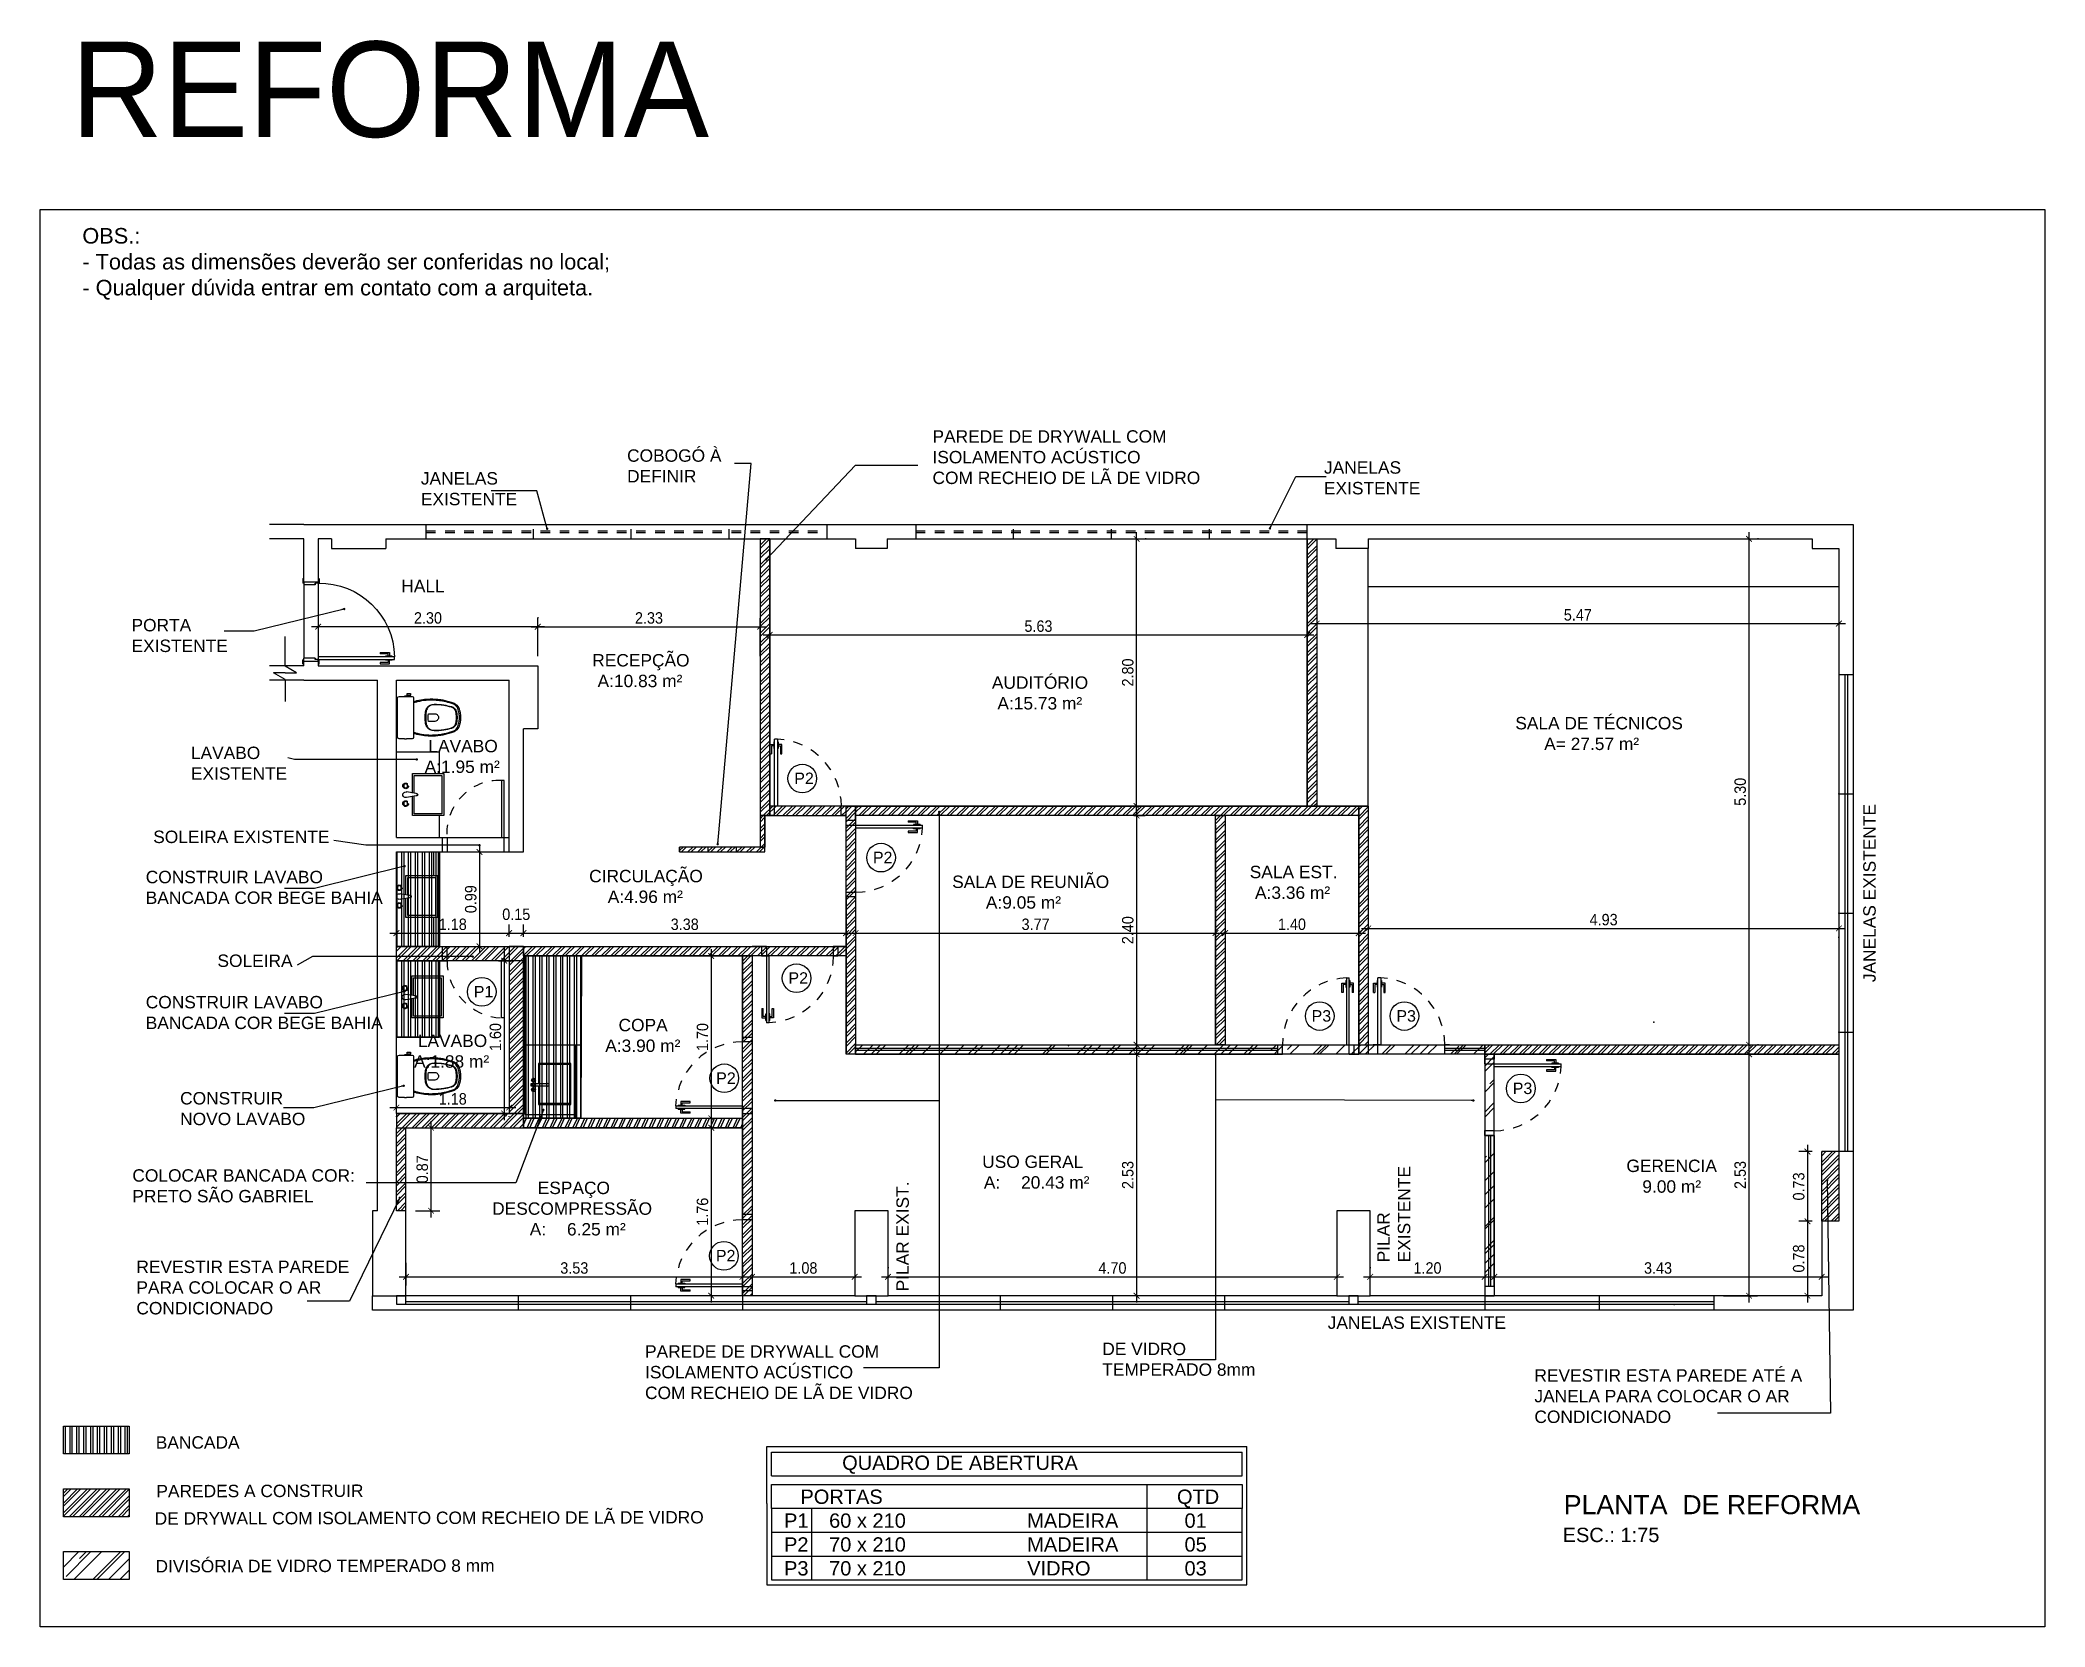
# Model space of a CAD drawing. Header units: millimetres. Extents: x 7034 to 7235, y -465 to -380.
# Drawn here: x 7061.19 to 7082.19, y -396.42 to -379.79 of the extents above; entities that cross this region are included whole.
import ezdxf

# ---------------------------------------------------------------- set-up
doc = ezdxf.new("R2010")
doc.units = ezdxf.units.MM
doc.header["$LTSCALE"] = 0.005
doc.linetypes.add('CONTINUO', pattern=[0])
doc.linetypes.add('DASHED', pattern=[19.05, 12.7, -6.35])
doc.layers.get('0').update_dxf_attribs({"linetype": 'CONTINUO'})
doc.layers.get('DEFPOINTS').update_dxf_attribs({"linetype": 'CONTINUO', "lineweight": 15})
for name, color, linetype in [('- COTAS', 12, 'Continuous'), ('0-CONSTRUIR', 1, 'Continuous'), ('0-COTAS', 12, 'Continuous'), ('0-TXT', 7, 'Continuous'), ('252', 252, 'Continuous'), ('A-05', 5, 'Continuous'), ('ARQ-PEITORIAL', 4, 'Continuous'), ('ARQ-TEXTO', 3, 'Continuous'), ('ARQ_ALVENARIA', 6, 'Continuous'), ('ARQ_BLK_ESQUADR', 1, 'Continuous'), ('ARQ_ESQUADRIA', 5, 'Continuous'), ('ARQ_JANELAALTA', 150, 'DASHED'), ('ARQ_MOBILIARIO 1', 8, 'Continuous'), ('ARQ_MOBILIARIO 2', 252, 'Continuous'), ('ARQ_TXT_AMBIENTE', 3, 'Continuous'), ('JANELA', 10, 'Continuous'), ('NN_PISO', 8, 'Continuous'), ('PILAR', 19, 'Continuous'), ('PORTA', 2, 'Continuous')]:
    doc.layers.add(name, color=color, linetype=linetype)
for name, color, linetype, lineweight in [('0-LAYOUT', 250, 'Continuous', 25), ('ARQ-TXT-GER', 250, 'Continuous', 25), ('TEXTO', 7, 'Continuous', 15)]:
    doc.layers.add(name, color=color, linetype=linetype, lineweight=lineweight)
doc.styles.add('50', font='ARIALN.TTF', dxfattribs={"height": 0.1})
doc.styles.add('ARIAL', font='arial.ttf', dxfattribs={"height": 2.5})
doc.styles.add('ARQ', font='arial.ttf', dxfattribs={"width": 0.9})
doc.styles.add('geometric', font='')
doc.styles.add('ROMANS', font='ARIALN.TTF')
doc.styles.get("Standard").update_dxf_attribs({"font": 'arial.ttf'})
doc.styles.get('geometric').set_extended_font_data('Geometr415 Blk BT')
doc.dimstyles.new('1-50', dxfattribs={"dimtxt": 0.12, "dimasz": 0.06, "dimexe": 0.09, "dimexo": 0.1, "dimgap": 0.03, "dimtad": 1, "dimzin": 0, "dimdsep": 46, "dimtxsty": 'ARQ', "dimblk": 'ARCHTICK', "dimcen": 0, "dimdle": 0.07, "dimclrd": 1, "dimclre": 1, "dimclrt": 7, "dimadec": 0, "dimazin": 0, "dimtm": 1e-09, "dimtfac": 1, "dimtofl": 0, "dimtmove": 2, "dimatfit": 3, "dimldrblk": 'ARCHTICK', "dimfxl": 1, "dimtolj": 1, "dimtzin": 0, "dimlwd": -1, "dimlwe": -1, "dimarcsym": 0})
doc.dimstyles.new('50', dxfattribs={"dimscale": 0, "dimtxt": 0.1, "dimasz": 0.025, "dimexe": 0.05, "dimexo": 0.05, "dimgap": 0.01, "dimtad": 1, "dimdec": 0, "dimlfac": 100, "dimzin": 0, "dimdsep": 46, "dimtxsty": '50', "dimblk": 'DOT', "dimcen": 0.02, "dimclrd": 1, "dimclre": 1, "dimclrt": 7, "dimadec": 0, "dimazin": 0, "dimtfac": 1, "dimtdec": 0, "dimtofl": 0, "dimtmove": 2, "dimatfit": 2, "dimldrblk": 'DOT', "dimfxl": 0.05, "dimtolj": 1, "dimtzin": 0, "dimlwd": -1, "dimarcsym": 0})
pattern_1 = [(45, (0, 0.12666), (0.215526147, 0.574736392), [3.81, -0.508, 1.27, -0.254]), (45, (0.14907, 0.45534), (-0.418479935, 0.05926969), [0.762, -0.08382, 1.524, -0.1905]), (45, (-0.06286, 0.36913), (0.8136112046, 1.0542820686), [2.032, -0.3556, 1.016, -0.254])]
pattern_2 = [(45, (0, 0.12666), (-0.0511874599, 0.0511874599), []), (45, (0.034125, 0.12666), (-0.0511874599, 0.0511874599), [])]

msp = doc.modelspace()

# ---------------------------------------------------------------- texts
at = {"char_height": 0.15, "attachment_point": 1}
for s, width, insert in [('QUADRO DE ABERTURA', 3.00168, (7069.588, -394.625)), ('PORTAS', 2.0414, (7069.151, -394.981)), ('QTD', 2.0414, (7073.095, -394.981)), ('P1', 0.36542, (7068.979, -395.231)), ('60 x 210', 1.54122, (7069.451, -395.231)), ('MADEIRA', 1.54122, (7071.526, -395.231)), ('01', 0.36542, (7073.174, -395.231)), ('P2', 0.36542, (7068.979, -395.481)), ('70 x 210', 0.95236, (7069.451, -395.481)), ('MADEIRA', 1.54122, (7071.526, -395.481)), ('05', 0.36542, (7073.174, -395.481)), ('P3', 0.36542, (7068.979, -395.731)), ('70 x 210', 0.9895, (7069.451, -395.731)), ('VIDRO', 1.54122, (7071.526, -395.731)), ('03', 0.36542, (7073.174, -395.731))]:
    msp.add_mtext_dynamic_manual_height_columns(s, width=width, gutter_width=12.5, heights=[0], dxfattribs=dict(at, insert=insert))
at = {"layer": '0-TXT', "char_height": 0.13, "width": 6.10595, "attachment_point": 5, "rotation": 0.13, "style": 'ROMANS'}
for s, insert in [('{\\fArial|b0|i0|c0|p34;BANCADA}', (7062.837, -394.488)), ('{\\fArial|b0|i0|c0|p34;PAREDES A CONSTRUIR}', (7063.489, -394.996)), ('{\\fArial|b0|i0|c0|p34;DE DRYWALL COM ISOLAMENTO COM RECHEIO DE LÃ DE VIDRO}', (7065.262, -395.278)), ('{\\fArial|b0|i0|c0|p34;DIVISÓRIA DE VIDRO TEMPERADO 8 mm}', (7064.171, -395.781))]:
    msp.add_mtext(s, dxfattribs=dict(at, insert=insert))
at = {"layer": 'ARQ-PEITORIAL', "insert": (7061.507, -379.809), "char_height": 1, "attachment_point": 1, "style": 'geometric'}
msp.add_mtext_dynamic_manual_height_columns('REFORMA', width=13.88843, gutter_width=12.5, heights=[0], dxfattribs=at)
at = {"layer": 'ARQ-TXT-GER', "insert": (7061.629, -381.763), "char_height": 0.16293, "width": 6.25452, "attachment_point": 1, "style": 'ARIAL'}
msp.add_mtext('OBS.:\\P- Todas as dimensões deverão ser conferidas no local;\\P- Qualquer dúvida entrar em contato com a arquiteta.', dxfattribs=at)
at = {"layer": 'ARQ_TXT_AMBIENTE', "attachment_point": 1}
for s, width, gutter_width, heights, insert, char_height in [('PAREDE DE DRYWALL COM ISOLAMENTO ACÚSTICO\\PCOM RECHEIO DE LÃ DE VIDRO', 3.31138, 0.972, [1.118], (7070.534, -383.882), 0.13), ('COBOGÓ À DEFINIR', 1.35108, 0.972, [1.118], (7067.335, -384.082), 0.13), ('JANELAS EXISTENTE', 1.12579, 0, [0.434], (7074.635, -384.207), 0.13), ('JANELAS EXISTENTE', 1.12579, 0, [0.434], (7065.175, -384.321), 0.13), ('\\pi1.03843;    HALL', 2.72651, 12.5, [0], (7063.73, -385.449), 0.13), ('PORTA EXISTENTE', 1.12579, 0, [0.434], (7062.144, -385.859), 0.13), ('\\pi1.03405;RECEPÇÃO\\P\\pi1.08983;A:10.83 m²', 3.06491, 12.5, [0], (7065.936, -386.227), 0.13), ('\\pi1.03205;AUDITÓRIO\\P\\pi1.08983;A:15.73 m²', 3.06491, 12.5, [0], (7070.124, -386.461), 0.13), ('    SALA DE TÉCNICOS  \\P          A= 27.57 m²', 2.27425, 12.5, [0], (7076.437, -386.886), 0.13), ('LAVABO EXISTENTE', 1.12579, 0, [0.434], (7062.766, -387.197), 0.13), ('\\pi1.17979;LAVABO\\P\\pi1.14033;A:1.95 m²', 3.06491, 12.5, [0], (7064.074, -387.126), 0.13), ('P2', 0.21796, 12.5, [0], (7069.086, -387.469), 0.12), ('SOLEIRA EXISTENTE ', 2.22938, 0.826, [0.175], (7062.371, -388.077), 0.13), ('CONSTRUIR LAVABO\\PBANCADA COR BEGE BAHIA', 2.37571, 0.826, [0.643], (7062.293, -388.498), 0.13), ('\\pi0.94568;CIRCULAÇÃO\\P\\pi1.14033;A:4.96 m²', 3.06491, 12.5, [0], (7065.992, -388.488), 0.13), ('P2', 0.21796, 12.5, [0], (7069.91, -388.298), 0.12), ('\\pi1.08517;SALA EST.\\P\\pi1.14033;A:3.36 m²', 3.06491, 12.5, [0], (7072.772, -388.445), 0.13), ('SALA DE REUNIÃO\\P       A:9.05 m²', 3.06491, 12.5, [0], (7070.74, -388.548), 0.13), ('SOLEIRA ', 2.37571, 0.826, [0.643], (7063.044, -389.375), 0.13), ('P1', 0.21796, 12.5, [0], (7065.729, -389.704), 0.12), ('P2', 0.21796, 12.5, [0], (7069.025, -389.561), 0.12), ('CONSTRUIR LAVABO\\PBANCADA COR BEGE BAHIA', 2.37571, 0.826, [0.643], (7062.293, -389.809), 0.13), ('P3', 0.21796, 12.5, [0], (7074.505, -389.958), 0.12), ('P3', 0.21796, 12.5, [0], (7075.393, -389.958), 0.12), ('\\pi1.2795;COPA\\P\\pi1.14033;A:3.90 m²', 3.06491, 12.5, [0], (7065.966, -390.049), 0.13), ('\\pi1.17979;LAVABO\\P\\pi1.14033;A:1.88 m²', 3.06491, 12.5, [0], (7063.963, -390.214), 0.13), ('P2', 0.21796, 12.5, [0], (7068.268, -390.61), 0.12), ('P3', 0.21796, 12.5, [0], (7076.612, -390.717), 0.12), ('CONSTRUIR NOVO LAVABO ', 1.38433, 0, [0.403], (7062.653, -390.816), 0.13), ('COLOCAR BANCADA COR: PRETO SÃO GABRIEL', 2.77603, 0, [0.666], (7062.153, -391.625), 0.13), ('\\pi0.58529; USO GERAL\\P\\pi0.13295,l0.52,t1.04295;A:^I20.43 m²', 2.27425, 12.5, [0], (7070.419, -391.481), 0.13), ('\\pi0.66754;GERENCIA\\P\\pi0.83456;9.00 m²', 2.27425, 12.5, [0], (7077.135, -391.524), 0.13), ('\\pi0.7375; ESPAÇO \\P\\pi0.31061;DESCOMPRESSÃO\\P\\pi0.18421,l0.52,t1.09421;A:^I6.25 m²', 2.27425, 12.5, [0], (7065.611, -391.755), 0.13), ('P2', 0.21796, 12.5, [0], (7068.265, -392.47), 0.12), ('REVESTIR ESTA PAREDE  PARA COLOCAR O AR CONDICIONADO', 2.77338, 0, [1.123], (7062.195, -392.582), 0.13), ('JANELAS EXISTENTE', 1.8602, 0, [0.434], (7074.674, -393.167), 0.13), ('PAREDE DE DRYWALL COM ISOLAMENTO ACÚSTICO\\PCOM RECHEIO DE LÃ DE VIDRO', 3.18696, 0.972, [1.118], (7067.523, -393.469), 0.13), (' DE VIDRO\\P TEMPERADO 8mm', 2.32603, 0, [0.48], (7072.262, -393.442), 0.13), ('REVESTIR ESTA PAREDE ATÉ A JANELA PARA COLOCAR O AR CONDICIONADO', 3.1784, 0, [1.123], (7076.839, -393.72), 0.13)]:
    msp.add_mtext_dynamic_manual_height_columns(s, width=width, gutter_width=gutter_width, heights=heights, dxfattribs=dict(at, insert=insert, char_height=char_height))
at = {"layer": 'ARQ_TXT_AMBIENTE', "char_height": 0.13, "attachment_point": 1, "rotation": 90}
for s, width, insert in [('JANELAS EXISTENTE', 1.8602, (7080.284, -389.665)), ('PILAR EXISTENTE', 1.46817, (7075.192, -392.6)), ('PILAR EXIST.', 1.46817, (7070.156, -392.904))]:
    msp.add_mtext_dynamic_manual_height_columns(s, width=width, gutter_width=0, heights=[0.434], dxfattribs=dict(at, insert=insert))
at = {"layer": 'TEXTO', "attachment_point": 1}
for s, insert, char_height in [('PLANTA  DE REFORMA', (7077.147, -395.039), 0.2), ('ESC.: 1:75', (7077.135, -395.381), 0.15)]:
    msp.add_mtext_dynamic_manual_height_columns(s, width=3.13121, gutter_width=12.5, heights=[0], dxfattribs=dict(at, insert=insert, char_height=char_height))

# ---------------------------------------------------------------- blocks, each defined once
blk = doc.blocks.new('12110333')
at = {"layer": 'PORTA', "color": 1}
for p, q in [((-0.031, 0.746), (0.008, 0.746)), ((-0.031, 0.648), (-0.031, 0.746)), ((-0.017, 0.648), (-0.031, 0.648)), ((-0.017, 0.732), (-0.017, 0.662)), ((0.008, 0.732), (-0.017, 0.732)), ((-0.017, 0.662), (-0.017, 0.648)), ((-0.017, 0.662), (-0.017, 0.662)), ((0.008, 0.774), (0.015, 0.774)), ((0.008, 0.774), (0.008, 0.704)), ((0.008, 0.704), (0.015, 0.704)), ((0.052, 0.774), (0.045, 0.774)), ((0.052, 0.704), (0.045, 0.704)), ((0.052, 0.774), (0.052, 0.704)), ((0.091, 0.746), (0.052, 0.746)), ((0.052, 0.732), (0.077, 0.732)), ((0.077, 0.732), (0.077, 0.662)), ((0.077, 0.662), (0.077, 0.662)), ((0.077, 0.662), (0.077, 0.648)), ((0.091, 0.648), (0.077, 0.648)), ((0.091, 0.648), (0.091, 0.746)), ((0.815, 0), (0.015, 0)), ((0.8, -0.15), (0.03, -0.15))]:
    blk.add_line(p, q, dxfattribs=at)
at = {"layer": 'PORTA'}
for p, q in [((-0.035, 0.005), (-0.035, 0)), ((-0.03, 0.01), (0.01, 0.01)), ((0, 0), (0.015, 0)), ((0.015, 0), (0.015, -0.03)), ((0.815, 0.005), (0.815, 0)), ((0.83, 0), (0.815, 0)), ((0.815, 0), (0.815, -0.03)), ((0.86, 0.01), (0.82, 0.01)), ((0.865, 0.005), (0.865, 0)), ((-0.035, -0.15), (-0.035, -0.15)), ((-0.035, -0.15), (-0.035, -0.155)), ((-0.03, -0.16), (0.01, -0.16)), ((0, -0.15), (0.03, -0.15)), ((0.03, -0.03), (0.015, -0.03)), ((0.015, -0.03), (0.03, -0.03)), ((0.015, -0.15), (0.015, -0.155)), ((0.03, -0.03), (0.03, -0.15)), ((0.815, -0.03), (0.8, -0.03)), ((0.8, -0.03), (0.815, -0.03)), ((0.8, -0.03), (0.8, -0.15)), ((0.83, -0.15), (0.8, -0.15)), ((0.815, -0.15), (0.815, -0.155)), ((0.86, -0.16), (0.82, -0.16)), ((0.865, -0.15), (0.865, -0.155)), ((0.865, -0.15), (0.865, -0.15))]:
    blk.add_line(p, q, dxfattribs=at)
at = {"layer": 'PORTA', "color": 3}
blk.add_lwpolyline([(0.015, 0), (0.015, 0.8), (0.045, 0.8), (0.045, 0)], close=True, dxfattribs=at)
at = {"layer": 'PORTA', "color": 1}
blk.add_arc((0.03, 0.015), 0.785, 358.9053, 88.9053, dxfattribs=at)
at = {"layer": 'PORTA'}
for centre, start, end in [((-0.03, 0.005), 90, 180), ((0.01, 0.005), 0, 90), ((0.82, 0.005), 90, 180), ((0.86, 0.005), 0, 90), ((-0.03, -0.155), 180, 270), ((0.01, -0.155), 270, 0), ((0.82, -0.155), 180, 270), ((0.86, -0.155), 270, 0)]:
    blk.add_arc(centre, 0.005, start, end, dxfattribs=at)
blk = doc.blocks.new('cbtorb2')
at = {"layer": '252'}
for p, q in [((-0.01, -0.09), (-0.024, -0.008)), ((-0.009, -0.097), (-0.01, -0.09)), ((0.009, -0.097), (0.01, -0.09)), ((0.01, -0.09), (0.024, -0.008))]:
    blk.add_line(p, q, dxfattribs=at)
for centre in [(-0.077, 0), (0.077, 0)]:
    blk.add_circle(centre, 0.017, dxfattribs=at)
for centre, radius, start, end in [((-0.077, 0), 0.025, 341.1513, 198.8487), ((0, 0), 0.025, 341.1513, 198.8487), ((0.077, 0), 0.025, 341.1513, 198.8487), ((-0.077, 0), 0.025, 198.8487, 216.2316), ((-0.093, -0.032), 0.0177, 22.7472, 105.6562), ((-0.077, 0), 0.025, 272.1718, 341.1513), ((0, -0.094), 0.0106, 161.2845, 18.7155), ((0, -0.092), 0.0103, 210.8046, 329.1954), ((0.077, 0), 0.025, 198.8487, 216.2316), ((0.062, -0.032), 0.0177, 22.7472, 105.6562), ((0.077, 0), 0.025, 272.1718, 341.1513)]:
    blk.add_arc(centre, radius, start, end, dxfattribs=at)
blk = doc.blocks.new('Baci01p')
for points in [[(0.17, 0), (0.17, 0.205, 0.059373), (0.169, 0.21, 0.333509), (0.154, 0.222), (0.135, 0.222), (0.104, 0.222), (0.094, 0.222), (0.094, 0.225, 0.252251), (0.094, 0.225, 0.160103), (0.085, 0.228, 0.160103), (0.076, 0.225, 0.252251), (0.076, 0.225), (0.076, 0.222), (0.017, 0.222, 0.327853), (0, 0.207, 0.087637), (0, 0.204), (0, 0), (0, -0.204, 0.087637), (0, -0.207, 0.327853), (0.017, -0.222), (0.076, -0.222), (0.076, -0.225, 0.252251), (0.076, -0.225, 0.160103), (0.085, -0.228, 0.160103), (0.094, -0.225, 0.252251), (0.094, -0.225), (0.094, -0.222), (0.104, -0.222), (0.104, -0.236), (0.102, -0.236), (0.102, -0.252), (0.12, -0.252), (0.138, -0.252), (0.138, -0.236), (0.135, -0.236), (0.135, -0.222), (0.154, -0.222, 0.333509), (0.169, -0.21, 0.059373), (0.17, -0.205)], [(0.291, 0, 0.041331), (0.296, -0.061, 0.129345), (0.313, -0.104, 0.234638), (0.385, -0.14, 0.044666), (0.486, -0.132, 0.031515), (0.566, -0.114, 0.151063), (0.599, -0.095, 0.148094), (0.619, -0.059, 0.031073), (0.621, -0.045, 0.035055), (0.626, 0, 0.035055), (0.621, 0.045, 0.031073), (0.619, 0.059, 0.148094), (0.599, 0.095, 0.151063), (0.566, 0.114, 0.031515), (0.486, 0.132, 0.044666), (0.385, 0.14, 0.234638), (0.313, 0.104, 0.129345), (0.296, 0.061, 0.041331)], [(0.297, 0, -0.041434), (0.301, 0.06, -0.129651), (0.317, 0.1, -0.234583), (0.385, 0.134, -0.044678), (0.485, 0.126, -0.031614), (0.565, 0.108, -0.152477), (0.595, 0.091, -0.148725), (0.613, 0.057, -0.031624), (0.615, 0.044, -0.035113), (0.619, 0, -0.035113), (0.615, -0.044, -0.031624), (0.613, -0.057, -0.148725), (0.595, -0.091, -0.152477), (0.565, -0.108, -0.031614), (0.485, -0.126, -0.044678), (0.385, -0.134, -0.234583), (0.317, -0.1, -0.129651), (0.301, -0.06, -0.041434)], [(0.391, -0.04, 0.164444), (0.415, -0.032, 0.245936), (0.43, 0, 0.245936), (0.415, 0.032, 0.164444), (0.391, 0.04), (0.326, 0.04, 0.108885), (0.326, -0.04)]]:
    blk.add_lwpolyline(points, format="xyb", close=True)
for points in [[(0.076, 0.222), (0.094, 0.222)], [(0.093, 0.225), (0.085, 0.225), (0.077, 0.225)], [(0.076, -0.222), (0.094, -0.222)], [(0.093, -0.225), (0.085, -0.225), (0.077, -0.225)], [(0.104, -0.222), (0.135, -0.222)], [(0.104, -0.236), (0.12, -0.236), (0.135, -0.236)]]:
    blk.add_lwpolyline(points)
for points in [[(0.17, -0.167, -0.003882), (0.205, -0.177, 0.024258), (0.285, -0.191, 0.02486), (0.335, -0.194, 0.033324), (0.385, -0.194, 0.02486), (0.425, -0.191, 0.012268), (0.475, -0.184, 0.015806), (0.525, -0.172, 0.026699), (0.575, -0.157, 0.021919), (0.595, -0.149, 0.174675), (0.643, -0.1, 0.045452), (0.653, -0.07, 0.022856), (0.656, -0.057, 0.041289), (0.66, -0.03, 0.052091), (0.661, -0.023, 0.04333), (0.661, 0, 0.04333), (0.661, 0.023, 0.052091), (0.66, 0.03, 0.041289), (0.656, 0.057, 0.022856), (0.653, 0.07, 0.045452), (0.643, 0.1, 0.174675), (0.595, 0.149, 0.021919), (0.575, 0.157, 0.026699), (0.525, 0.172, 0.015806), (0.475, 0.184, 0.012268), (0.425, 0.191, 0.02486), (0.385, 0.194, 0.033324), (0.335, 0.194, 0.02486), (0.285, 0.191, 0.024258), (0.205, 0.177, -0.003882), (0.17, 0.167)], [(0.173, 0.155, 0.003849), (0.208, 0.165, -0.027799), (0.298, 0.18, -0.018883), (0.336, 0.183, -0.033646), (0.384, 0.182, -0.016781), (0.411, 0.18, -0.015438), (0.473, 0.172, -0.023716), (0.546, 0.154, -0.013571), (0.571, 0.146, -0.02186), (0.59, 0.139, -0.173345), (0.633, 0.095, -0.045814), (0.641, 0.067, -0.024058), (0.644, 0.055, -0.042614), (0.648, 0.029, -0.066108), (0.649, 0.023, -0.047154), (0.649, 0, -0.047154), (0.649, -0.023, -0.066108), (0.648, -0.029, -0.042614), (0.644, -0.055, -0.024058), (0.641, -0.067, -0.045814), (0.633, -0.095, -0.173345), (0.59, -0.139, -0.02186), (0.571, -0.146, -0.013571), (0.546, -0.154, -0.023716), (0.473, -0.172, -0.015438), (0.411, -0.18, -0.016781), (0.384, -0.182, -0.033646), (0.336, -0.183, -0.018883), (0.298, -0.18, -0.027799), (0.208, -0.165, 0.003849), (0.173, -0.155)]]:
    blk.add_lwpolyline(points, format="xyb")
blk = doc.blocks.new('A$C133811AD')
at = {"layer": 'ARQ_ESQUADRIA'}
for p, q in [((0.655, 1.347), (0.694, 1.347)), ((0.655, 1.249), (0.655, 1.347)), ((0.694, 1.333), (0.669, 1.333)), ((0.669, 1.333), (0.669, 1.263)), ((0.669, 1.263), (0.669, 1.263)), ((0.669, 1.263), (0.669, 1.249)), ((0.694, 1.375), (0.694, 1.305)), ((0.694, 1.375), (0.701, 1.375)), ((0.694, 1.305), (0.701, 1.305)), ((0.731, 1.401), (0.701, 1.401)), ((0.701, 0.701), (0.701, 1.401)), ((0.731, 1.401), (0.731, 0.701)), ((0.738, 1.375), (0.731, 1.375)), ((0.738, 1.305), (0.731, 1.305)), ((0.738, 1.375), (0.738, 1.305)), ((0.777, 1.347), (0.738, 1.347)), ((0.738, 1.333), (0.763, 1.333)), ((0.763, 1.333), (0.763, 1.263)), ((0.763, 1.263), (0.763, 1.249)), ((0.763, 1.263), (0.763, 1.263)), ((0.777, 1.249), (0.777, 1.347)), ((0.655, 1.249), (0.669, 1.249)), ((0.763, 1.249), (0.777, 1.249)), ((0.701, 0.701), (0.651, 0.701)), ((0.701, 0.601), (0.701, 0.701)), ((0.731, 0.701), (0.701, 0.701)), ((1.401, 0.601), (1.401, 0.701)), ((1.451, 0.701), (1.401, 0.701)), ((0.701, 0.601), (0.651, 0.601)), ((1.451, 0.601), (1.401, 0.601))]:
    blk.add_line(p, q, dxfattribs=at)
at = {"layer": 'ARQ_JANELAALTA'}
blk.add_arc((0.701, 0.701), 0.701, 0, 87.4911, dxfattribs=at)
blk = doc.blocks.new('_DOT')
at = {"color": 0, "linetype": 'ByBlock'}
blk.add_line((-0.5, 0), (-1, 0), dxfattribs=at)
at = {"color": 0, "linetype": 'ByBlock', "const_width": 0.5}
blk.add_lwpolyline([(-0.25, 0, 1), (0.25, 0, 1)], format="xyb", close=True, dxfattribs=at)
blk = doc.blocks.new('DOT')
at = {"layer": 'ARQ-TEXTO', "color": 0, "linetype": 'ByBlock'}
blk.add_line((-0.5, 0), (-1, 0), dxfattribs=at)
at = {"layer": 'ARQ-TEXTO', "color": 0, "linetype": 'ByBlock', "const_width": 0.5}
blk.add_lwpolyline([(-0.25, 0, 1), (0.25, 0, 1)], format="xyb", close=True, dxfattribs=at)
blk = doc.blocks.new('_ArchTick')
at = {"color": 0, "linetype": 'ByBlock', "const_width": 0.15}
blk.add_lwpolyline([(-0.5, -0.5), (0.5, 0.5)], dxfattribs=at)
blk = doc.blocks.new('*D105')
at = {"layer": 'DEFPOINTS', "color": 0, "transparency": 16777216}
for p in [(7068.729, -385.94), (7066.399, -386.35), (7068.729, -386.35)]:
    blk.add_point(p, dxfattribs=at)
at = {"layer": 'NN_PISO', "color": 1, "transparency": 16777216}
for p, q in [((7066.329, -385.94), (7068.799, -385.94)), ((7066.399, -386.25), (7066.399, -385.85)), ((7068.729, -386.25), (7068.729, -385.85))]:
    blk.add_line(p, q, dxfattribs=at)
at = {"layer": 'NN_PISO', "color": 1, "transparency": 16777216, "xscale": 0.06, "yscale": 0.06, "zscale": 0.06, "rotation": 180}
blk.add_blockref('_ArchTick', (7066.399, -385.94), dxfattribs=at)
at = {"layer": 'NN_PISO', "color": 1, "transparency": 16777216, "xscale": 0.06, "yscale": 0.06, "zscale": 0.06}
blk.add_blockref('_ArchTick', (7068.729, -385.94), dxfattribs=at)
at = {"layer": 'NN_PISO', "color": 7, "transparency": 16777216, "insert": (7067.564, -385.849), "char_height": 0.12, "attachment_point": 5, "style": 'ARQ'}
blk.add_mtext('\\A1;2.33', dxfattribs=at)
blk = doc.blocks.new('*D106')
at = {"layer": 'DEFPOINTS', "color": 0, "transparency": 16777216}
for p in [(7068.829, -386.026), (7074.459, -386.026), (7074.459, -386.026)]:
    blk.add_point(p, dxfattribs=at)
at = {"layer": 'NN_PISO', "color": 1, "transparency": 16777216}
for p, q in [((7068.829, -385.926), (7068.829, -385.936)), ((7074.459, -385.926), (7074.459, -385.936)), ((7068.759, -386.026), (7074.529, -386.026))]:
    blk.add_line(p, q, dxfattribs=at)
at = {"layer": 'NN_PISO', "color": 1, "transparency": 16777216, "xscale": 0.06, "yscale": 0.06, "zscale": 0.06, "rotation": 180}
blk.add_blockref('_ArchTick', (7068.829, -386.026), dxfattribs=at)
at = {"layer": 'NN_PISO', "color": 1, "transparency": 16777216, "xscale": 0.06, "yscale": 0.06, "zscale": 0.06}
blk.add_blockref('_ArchTick', (7074.459, -386.026), dxfattribs=at)
at = {"layer": 'NN_PISO', "color": 7, "transparency": 16777216, "insert": (7071.644, -385.935), "char_height": 0.12, "attachment_point": 5, "style": 'ARQ'}
blk.add_mtext('\\A1;5.63', dxfattribs=at)
blk = doc.blocks.new('*D107')
at = {"layer": 'DEFPOINTS', "color": 0, "transparency": 16777216}
for p in [(7074.559, -385.908), (7080.029, -385.908), (7080.029, -385.908)]:
    blk.add_point(p, dxfattribs=at)
at = {"layer": 'NN_PISO', "color": 1, "transparency": 16777216}
for p, q in [((7074.489, -385.908), (7080.099, -385.908)), ((7074.559, -385.808), (7074.559, -385.818)), ((7080.029, -385.808), (7080.029, -385.818))]:
    blk.add_line(p, q, dxfattribs=at)
at = {"layer": 'NN_PISO', "color": 1, "transparency": 16777216, "xscale": 0.06, "yscale": 0.06, "zscale": 0.06, "rotation": 180}
blk.add_blockref('_ArchTick', (7074.559, -385.908), dxfattribs=at)
at = {"layer": 'NN_PISO', "color": 1, "transparency": 16777216, "xscale": 0.06, "yscale": 0.06, "zscale": 0.06}
blk.add_blockref('_ArchTick', (7080.029, -385.908), dxfattribs=at)
at = {"layer": 'NN_PISO', "color": 7, "transparency": 16777216, "insert": (7077.294, -385.817), "char_height": 0.12, "attachment_point": 5, "style": 'ARQ'}
blk.add_mtext('\\A1;5.47', dxfattribs=at)
blk = doc.blocks.new('*D108')
at = {"layer": 'DEFPOINTS', "color": 0, "transparency": 16777216}
for p in [(7078.719, -390.42), (7079.087, -390.42), (7078.719, -392.95)]:
    blk.add_point(p, dxfattribs=at)
at = {"layer": 'NN_PISO', "color": 1, "transparency": 16777216}
for p, q in [((7079.087, -393.02), (7079.087, -390.35)), ((7078.819, -390.42), (7079.177, -390.42)), ((7078.819, -392.95), (7079.177, -392.95))]:
    blk.add_line(p, q, dxfattribs=at)
at = {"layer": 'NN_PISO', "color": 1, "transparency": 16777216, "xscale": 0.06, "yscale": 0.06, "zscale": 0.06}
for p, rotation in [((7079.087, -390.42), 90), ((7079.087, -392.95), 270)]:
    blk.add_blockref('_ArchTick', p, dxfattribs=dict(at, rotation=rotation))
at = {"layer": 'NN_PISO', "color": 7, "transparency": 16777216, "insert": (7078.995, -391.685), "char_height": 0.12, "attachment_point": 5, "rotation": 90, "style": 'ARQ'}
blk.add_mtext('\\A1;2.53', dxfattribs=at)
blk = doc.blocks.new('*D109')
at = {"layer": 'DEFPOINTS', "color": 0, "transparency": 16777216}
for p in [(7079.087, -385.02), (7079.087, -385.02), (7079.087, -390.32)]:
    blk.add_point(p, dxfattribs=at)
at = {"layer": 'NN_PISO', "color": 1, "transparency": 16777216}
for p, q in [((7079.087, -390.39), (7079.087, -384.95)), ((7079.187, -385.02), (7079.177, -385.02)), ((7079.187, -390.32), (7079.177, -390.32))]:
    blk.add_line(p, q, dxfattribs=at)
at = {"layer": 'NN_PISO', "color": 1, "transparency": 16777216, "xscale": 0.06, "yscale": 0.06, "zscale": 0.06}
for p, rotation in [((7079.087, -385.02), 90), ((7079.087, -390.32), 270)]:
    blk.add_blockref('_ArchTick', p, dxfattribs=dict(at, rotation=rotation))
at = {"layer": 'NN_PISO', "color": 7, "transparency": 16777216, "insert": (7078.995, -387.67), "char_height": 0.12, "attachment_point": 5, "rotation": 90, "style": 'ARQ'}
blk.add_mtext('\\A1;5.30', dxfattribs=at)
blk = doc.blocks.new('*D110')
at = {"layer": 'DEFPOINTS', "color": 0, "transparency": 16777216}
for p in [(7064.919, -389.29), (7066.099, -389.15), (7066.099, -389.29)]:
    blk.add_point(p, dxfattribs=at)
at = {"layer": 'NN_PISO', "color": 1, "transparency": 16777216}
for p, q in [((7064.919, -389.19), (7064.919, -389.06)), ((7066.099, -389.19), (7066.099, -389.06)), ((7064.849, -389.15), (7066.169, -389.15))]:
    blk.add_line(p, q, dxfattribs=at)
at = {"layer": 'NN_PISO', "color": 1, "transparency": 16777216, "xscale": 0.06, "yscale": 0.06, "zscale": 0.06, "rotation": 180}
blk.add_blockref('_ArchTick', (7064.919, -389.15), dxfattribs=at)
at = {"layer": 'NN_PISO', "color": 1, "transparency": 16777216, "xscale": 0.06, "yscale": 0.06, "zscale": 0.06}
blk.add_blockref('_ArchTick', (7066.099, -389.15), dxfattribs=at)
at = {"layer": 'NN_PISO', "color": 7, "transparency": 16777216, "insert": (7065.509, -389.059), "char_height": 0.12, "attachment_point": 5, "style": 'ARQ'}
blk.add_mtext('\\A1;1.18', dxfattribs=at)
blk = doc.blocks.new('*D111')
at = {"layer": 'DEFPOINTS', "color": 0, "transparency": 16777216}
for p in [(7066.099, -389.29), (7066.249, -389.15), (7066.249, -389.29)]:
    blk.add_point(p, dxfattribs=at)
at = {"layer": 'NN_PISO', "color": 1, "transparency": 16777216}
for p, q in [((7066.099, -389.19), (7066.099, -389.06)), ((7066.249, -389.19), (7066.249, -389.06)), ((7066.029, -389.15), (7066.319, -389.15))]:
    blk.add_line(p, q, dxfattribs=at)
at = {"layer": 'NN_PISO', "color": 1, "transparency": 16777216, "xscale": 0.06, "yscale": 0.06, "zscale": 0.06, "rotation": 180}
blk.add_blockref('_ArchTick', (7066.099, -389.15), dxfattribs=at)
at = {"layer": 'NN_PISO', "color": 1, "transparency": 16777216, "xscale": 0.06, "yscale": 0.06, "zscale": 0.06}
blk.add_blockref('_ArchTick', (7066.249, -389.15), dxfattribs=at)
at = {"layer": 'NN_PISO', "color": 7, "transparency": 16777216, "insert": (7066.174, -388.954), "char_height": 0.12, "attachment_point": 5, "style": 'ARQ'}
blk.add_mtext('\\A1;0.15', dxfattribs=at)
blk = doc.blocks.new('*D112')
at = {"layer": 'DEFPOINTS', "color": 0, "transparency": 16777216}
for p in [(7066.249, -389.29), (7069.629, -389.15), (7069.629, -389.29)]:
    blk.add_point(p, dxfattribs=at)
at = {"layer": 'NN_PISO', "color": 1, "transparency": 16777216}
for p, q in [((7066.249, -389.19), (7066.249, -389.06)), ((7069.629, -389.19), (7069.629, -389.06)), ((7066.179, -389.15), (7069.699, -389.15))]:
    blk.add_line(p, q, dxfattribs=at)
at = {"layer": 'NN_PISO', "color": 1, "transparency": 16777216, "xscale": 0.06, "yscale": 0.06, "zscale": 0.06, "rotation": 180}
blk.add_blockref('_ArchTick', (7066.249, -389.15), dxfattribs=at)
at = {"layer": 'NN_PISO', "color": 1, "transparency": 16777216, "xscale": 0.06, "yscale": 0.06, "zscale": 0.06}
blk.add_blockref('_ArchTick', (7069.629, -389.15), dxfattribs=at)
at = {"layer": 'NN_PISO', "color": 7, "transparency": 16777216, "insert": (7067.939, -389.059), "char_height": 0.12, "attachment_point": 5, "style": 'ARQ'}
blk.add_mtext('\\A1;3.38', dxfattribs=at)
blk = doc.blocks.new('*D113')
at = {"layer": 'DEFPOINTS', "color": 0, "transparency": 16777216}
for p in [(7073.499, -389.099), (7069.729, -389.15), (7073.499, -389.15)]:
    blk.add_point(p, dxfattribs=at)
at = {"layer": 'NN_PISO', "color": 1, "transparency": 16777216}
for p, q in [((7069.729, -389.05), (7069.729, -389.06)), ((7069.659, -389.15), (7073.569, -389.15)), ((7073.499, -389.199), (7073.499, -389.24))]:
    blk.add_line(p, q, dxfattribs=at)
at = {"layer": 'NN_PISO', "color": 1, "transparency": 16777216, "xscale": 0.06, "yscale": 0.06, "zscale": 0.06, "rotation": 180}
blk.add_blockref('_ArchTick', (7069.729, -389.15), dxfattribs=at)
at = {"layer": 'NN_PISO', "color": 1, "transparency": 16777216, "xscale": 0.06, "yscale": 0.06, "zscale": 0.06}
blk.add_blockref('_ArchTick', (7073.499, -389.15), dxfattribs=at)
at = {"layer": 'NN_PISO', "color": 7, "transparency": 16777216, "insert": (7071.614, -389.059), "char_height": 0.12, "attachment_point": 5, "style": 'ARQ'}
blk.add_mtext('\\A1;3.77', dxfattribs=at)
blk = doc.blocks.new('*D114')
at = {"layer": 'DEFPOINTS', "color": 0, "transparency": 16777216}
for p in [(7073.599, -389.15), (7074.999, -389.15), (7074.999, -389.15)]:
    blk.add_point(p, dxfattribs=at)
at = {"layer": 'NN_PISO', "color": 1, "transparency": 16777216}
for p, q in [((7073.599, -389.05), (7073.599, -389.06)), ((7074.999, -389.05), (7074.999, -389.06)), ((7073.529, -389.15), (7075.069, -389.15))]:
    blk.add_line(p, q, dxfattribs=at)
at = {"layer": 'NN_PISO', "color": 1, "transparency": 16777216, "xscale": 0.06, "yscale": 0.06, "zscale": 0.06, "rotation": 180}
blk.add_blockref('_ArchTick', (7073.599, -389.15), dxfattribs=at)
at = {"layer": 'NN_PISO', "color": 1, "transparency": 16777216, "xscale": 0.06, "yscale": 0.06, "zscale": 0.06}
blk.add_blockref('_ArchTick', (7074.999, -389.15), dxfattribs=at)
at = {"layer": 'NN_PISO', "color": 7, "transparency": 16777216, "insert": (7074.299, -389.059), "char_height": 0.12, "attachment_point": 5, "style": 'ARQ'}
blk.add_mtext('\\A1;1.40', dxfattribs=at)
blk = doc.blocks.new('*D115')
at = {"layer": 'DEFPOINTS', "color": 0, "transparency": 16777216}
for p in [(7075.099, -389.101), (7080.029, -389.101), (7080.029, -389.101)]:
    blk.add_point(p, dxfattribs=at)
at = {"layer": 'NN_PISO', "color": 1, "transparency": 16777216}
for p, q in [((7075.029, -389.101), (7080.099, -389.101)), ((7075.099, -389.201), (7075.099, -389.191)), ((7080.029, -389.201), (7080.029, -389.191))]:
    blk.add_line(p, q, dxfattribs=at)
at = {"layer": 'NN_PISO', "color": 1, "transparency": 16777216, "xscale": 0.06, "yscale": 0.06, "zscale": 0.06, "rotation": 180}
blk.add_blockref('_ArchTick', (7075.099, -389.101), dxfattribs=at)
at = {"layer": 'NN_PISO', "color": 1, "transparency": 16777216, "xscale": 0.06, "yscale": 0.06, "zscale": 0.06}
blk.add_blockref('_ArchTick', (7080.029, -389.101), dxfattribs=at)
at = {"layer": 'NN_PISO', "color": 7, "transparency": 16777216, "insert": (7077.564, -389.01), "char_height": 0.12, "attachment_point": 5, "style": 'ARQ'}
blk.add_mtext('\\A1;4.93', dxfattribs=at)
blk = doc.blocks.new('*D116')
at = {"layer": 'DEFPOINTS', "color": 0, "transparency": 16777216}
for p in [(7072.542, -387.92), (7072.542, -390.32), (7072.672, -390.32)]:
    blk.add_point(p, dxfattribs=at)
at = {"layer": 'NN_PISO', "color": 1, "transparency": 16777216}
for p, q in [((7072.672, -387.85), (7072.672, -390.39)), ((7072.642, -387.92), (7072.762, -387.92)), ((7072.642, -390.32), (7072.762, -390.32))]:
    blk.add_line(p, q, dxfattribs=at)
at = {"layer": 'NN_PISO', "color": 1, "transparency": 16777216, "xscale": 0.06, "yscale": 0.06, "zscale": 0.06}
for p, rotation in [((7072.672, -387.92), 90), ((7072.672, -390.32), 270)]:
    blk.add_blockref('_ArchTick', p, dxfattribs=dict(at, rotation=rotation))
at = {"layer": 'NN_PISO', "color": 7, "transparency": 16777216, "insert": (7072.58, -389.12), "char_height": 0.12, "attachment_point": 5, "rotation": 90, "style": 'ARQ'}
blk.add_mtext('\\A1;2.40', dxfattribs=at)
blk = doc.blocks.new('*D117')
at = {"layer": 'DEFPOINTS', "color": 0, "transparency": 16777216}
for p in [(7072.672, -390.42), (7072.672, -392.95), (7072.672, -392.95)]:
    blk.add_point(p, dxfattribs=at)
at = {"layer": 'NN_PISO', "color": 1, "transparency": 16777216}
for p, q in [((7072.672, -390.35), (7072.672, -393.02)), ((7072.772, -390.42), (7072.762, -390.42)), ((7072.772, -392.95), (7072.762, -392.95))]:
    blk.add_line(p, q, dxfattribs=at)
at = {"layer": 'NN_PISO', "color": 1, "transparency": 16777216, "xscale": 0.06, "yscale": 0.06, "zscale": 0.06}
for p, rotation in [((7072.672, -390.42), 90), ((7072.672, -392.95), 270)]:
    blk.add_blockref('_ArchTick', p, dxfattribs=dict(at, rotation=rotation))
at = {"layer": 'NN_PISO', "color": 7, "transparency": 16777216, "insert": (7072.58, -391.685), "char_height": 0.12, "attachment_point": 5, "rotation": 90, "style": 'ARQ'}
blk.add_mtext('\\A1;2.53', dxfattribs=at)
blk = doc.blocks.new('*D118')
at = {"layer": 'DEFPOINTS', "color": 0, "transparency": 16777216}
for p in [(7067.939, -389.39), (7067.939, -391.09), (7068.216, -391.09)]:
    blk.add_point(p, dxfattribs=at)
at = {"layer": 'NN_PISO', "color": 1, "transparency": 16777216}
for p, q in [((7068.216, -389.32), (7068.216, -391.16)), ((7068.039, -389.39), (7068.306, -389.39)), ((7068.039, -391.09), (7068.306, -391.09))]:
    blk.add_line(p, q, dxfattribs=at)
at = {"layer": 'NN_PISO', "color": 1, "transparency": 16777216, "xscale": 0.06, "yscale": 0.06, "zscale": 0.06}
for p, rotation in [((7068.216, -389.39), 90), ((7068.216, -391.09), 270)]:
    blk.add_blockref('_ArchTick', p, dxfattribs=dict(at, rotation=rotation))
at = {"layer": 'NN_PISO', "color": 7, "transparency": 16777216, "insert": (7068.125, -390.24), "char_height": 0.12, "attachment_point": 5, "rotation": 90, "style": 'ARQ'}
blk.add_mtext('\\A1;1.70', dxfattribs=at)
blk = doc.blocks.new('*D119')
at = {"layer": 'DEFPOINTS', "color": 0, "transparency": 16777216}
for p in [(7068.216, -391.19), (7068.216, -392.95), (7068.216, -392.95)]:
    blk.add_point(p, dxfattribs=at)
at = {"layer": 'NN_PISO', "color": 1, "transparency": 16777216}
for p, q in [((7068.216, -391.12), (7068.216, -393.02)), ((7068.316, -391.19), (7068.306, -391.19)), ((7068.316, -392.95), (7068.306, -392.95))]:
    blk.add_line(p, q, dxfattribs=at)
at = {"layer": 'NN_PISO', "color": 1, "transparency": 16777216, "xscale": 0.06, "yscale": 0.06, "zscale": 0.06}
for p, rotation in [((7068.216, -391.19), 90), ((7068.216, -392.95), 270)]:
    blk.add_blockref('_ArchTick', p, dxfattribs=dict(at, rotation=rotation))
at = {"layer": 'NN_PISO', "color": 7, "transparency": 16777216, "insert": (7068.125, -392.07), "char_height": 0.12, "attachment_point": 5, "rotation": 90, "style": 'ARQ'}
blk.add_mtext('\\A1;1.76', dxfattribs=at)
blk = doc.blocks.new('*D120')
at = {"layer": 'DEFPOINTS', "color": 0, "transparency": 16777216}
for p in [(7079.849, -391.44), (7079.699, -392.17), (7079.849, -392.17)]:
    blk.add_point(p, dxfattribs=at)
at = {"layer": 'NN_PISO', "color": 1, "transparency": 16777216}
for p, q in [((7079.699, -391.37), (7079.699, -392.24)), ((7079.749, -391.44), (7079.609, -391.44)), ((7079.749, -392.17), (7079.609, -392.17))]:
    blk.add_line(p, q, dxfattribs=at)
at = {"layer": 'NN_PISO', "color": 1, "transparency": 16777216, "xscale": 0.06, "yscale": 0.06, "zscale": 0.06}
for p, rotation in [((7079.699, -391.44), 90), ((7079.699, -392.17), 270)]:
    blk.add_blockref('_ArchTick', p, dxfattribs=dict(at, rotation=rotation))
at = {"layer": 'NN_PISO', "color": 7, "transparency": 16777216, "insert": (7079.608, -391.805), "char_height": 0.12, "attachment_point": 5, "rotation": 90, "style": 'ARQ'}
blk.add_mtext('\\A1;0.73', dxfattribs=at)
blk = doc.blocks.new('*D121')
at = {"layer": 'DEFPOINTS', "color": 0, "transparency": 16777216}
for p in [(7079.849, -392.17), (7079.699, -392.95), (7079.699, -392.95)]:
    blk.add_point(p, dxfattribs=at)
at = {"layer": 'NN_PISO', "color": 1, "transparency": 16777216}
for p, q in [((7079.749, -392.17), (7079.609, -392.17)), ((7079.699, -392.1), (7079.699, -393.02)), ((7079.799, -392.95), (7079.789, -392.95))]:
    blk.add_line(p, q, dxfattribs=at)
at = {"layer": 'NN_PISO', "color": 1, "transparency": 16777216, "xscale": 0.06, "yscale": 0.06, "zscale": 0.06}
for p, rotation in [((7079.699, -392.17), 90), ((7079.699, -392.95), 270)]:
    blk.add_blockref('_ArchTick', p, dxfattribs=dict(at, rotation=rotation))
at = {"layer": 'NN_PISO', "color": 7, "transparency": 16777216, "insert": (7079.608, -392.56), "char_height": 0.12, "attachment_point": 5, "rotation": 90, "style": 'ARQ'}
blk.add_mtext('\\A1;0.78', dxfattribs=at)
blk = doc.blocks.new('*D187')
at = {"layer": 'DEFPOINTS', "color": 0, "transparency": 16777216}
for p in [(7072.672, -385.02), (7072.672, -385.02), (7072.672, -387.82)]:
    blk.add_point(p, dxfattribs=at)
at = {"layer": 'NN_PISO', "color": 1, "transparency": 16777216}
for p, q in [((7072.672, -387.89), (7072.672, -384.95)), ((7072.772, -385.02), (7072.762, -385.02)), ((7072.772, -387.82), (7072.762, -387.82))]:
    blk.add_line(p, q, dxfattribs=at)
at = {"layer": 'NN_PISO', "color": 1, "transparency": 16777216, "xscale": 0.06, "yscale": 0.06, "zscale": 0.06}
for p, rotation in [((7072.672, -385.02), 90), ((7072.672, -387.82), 270)]:
    blk.add_blockref('_ArchTick', p, dxfattribs=dict(at, rotation=rotation))
at = {"layer": 'NN_PISO', "color": 7, "transparency": 16777216, "insert": (7072.58, -386.42), "char_height": 0.12, "attachment_point": 5, "rotation": 90, "style": 'ARQ'}
blk.add_mtext('\\A1;2.80', dxfattribs=at)
blk = doc.blocks.new('*D232')
at = {"layer": 'DEFPOINTS', "color": 0, "transparency": 16777216}
for p in [(7065.019, -391.19), (7065.282, -391.19), (7065.019, -392.06)]:
    blk.add_point(p, dxfattribs=at)
at = {"layer": 'NN_PISO', "color": 1, "transparency": 16777216}
for p, q in [((7065.119, -391.19), (7065.372, -391.19)), ((7065.282, -392.13), (7065.282, -391.12)), ((7065.119, -392.06), (7065.372, -392.06))]:
    blk.add_line(p, q, dxfattribs=at)
at = {"layer": 'NN_PISO', "color": 1, "transparency": 16777216, "xscale": 0.06, "yscale": 0.06, "zscale": 0.06}
for p, rotation in [((7065.282, -391.19), 90), ((7065.282, -392.06), 270)]:
    blk.add_blockref('_ArchTick', p, dxfattribs=dict(at, rotation=rotation))
at = {"layer": 'NN_PISO', "color": 7, "transparency": 16777216, "insert": (7065.19, -391.625), "char_height": 0.12, "attachment_point": 5, "rotation": 90, "style": 'ARQ'}
blk.add_mtext('\\A1;0.87', dxfattribs=at)
blk = doc.blocks.new('*D233')
at = {"layer": 'DEFPOINTS', "color": 0, "transparency": 16777216}
for p in [(7065.887, -389.44), (7065.887, -391.04), (7066.047, -391.04)]:
    blk.add_point(p, dxfattribs=at)
at = {"layer": 'NN_PISO', "color": 1, "transparency": 16777216}
for p, q in [((7065.987, -389.44), (7066.137, -389.44)), ((7066.047, -389.37), (7066.047, -391.11)), ((7065.987, -391.04), (7066.137, -391.04))]:
    blk.add_line(p, q, dxfattribs=at)
at = {"layer": 'NN_PISO', "color": 1, "transparency": 16777216, "xscale": 0.06, "yscale": 0.06, "zscale": 0.06}
for p, rotation in [((7066.047, -389.44), 90), ((7066.047, -391.04), 270)]:
    blk.add_blockref('_ArchTick', p, dxfattribs=dict(at, rotation=rotation))
at = {"layer": 'NN_PISO', "color": 7, "transparency": 16777216, "insert": (7065.956, -390.24), "char_height": 0.12, "attachment_point": 5, "rotation": 90, "style": 'ARQ'}
blk.add_mtext('\\A1;1.60', dxfattribs=at)
blk = doc.blocks.new('*D234')
at = {"layer": 'DEFPOINTS', "color": 0, "transparency": 16777216}
for p in [(7064.919, -390.974), (7066.099, -390.974), (7066.099, -390.979)]:
    blk.add_point(p, dxfattribs=at)
at = {"layer": 'NN_PISO', "color": 1, "transparency": 16777216}
for p, q in [((7064.849, -390.979), (7066.169, -390.979)), ((7064.919, -391.074), (7064.919, -391.069)), ((7066.099, -391.074), (7066.099, -391.069))]:
    blk.add_line(p, q, dxfattribs=at)
at = {"layer": 'NN_PISO', "color": 1, "transparency": 16777216, "xscale": 0.06, "yscale": 0.06, "zscale": 0.06, "rotation": 180}
blk.add_blockref('_ArchTick', (7064.919, -390.979), dxfattribs=at)
at = {"layer": 'NN_PISO', "color": 1, "transparency": 16777216, "xscale": 0.06, "yscale": 0.06, "zscale": 0.06}
blk.add_blockref('_ArchTick', (7066.099, -390.979), dxfattribs=at)
at = {"layer": 'NN_PISO', "color": 7, "transparency": 16777216, "insert": (7065.509, -390.888), "char_height": 0.12, "attachment_point": 5, "style": 'ARQ'}
blk.add_mtext('\\A1;1.18', dxfattribs=at)
blk = doc.blocks.new('*D235')
at = {"layer": 'DEFPOINTS', "color": 0, "transparency": 16777216}
for p in [(7065.749, -388.3), (7065.749, -389.29), (7065.789, -389.29)]:
    blk.add_point(p, dxfattribs=at)
at = {"layer": 'NN_PISO', "color": 1, "transparency": 16777216}
for p, q in [((7065.789, -388.23), (7065.789, -389.36)), ((7065.849, -388.3), (7065.879, -388.3)), ((7065.849, -389.29), (7065.879, -389.29))]:
    blk.add_line(p, q, dxfattribs=at)
at = {"layer": 'NN_PISO', "color": 1, "transparency": 16777216, "xscale": 0.06, "yscale": 0.06, "zscale": 0.06}
for p, rotation in [((7065.789, -388.3), 90), ((7065.789, -389.29), 270)]:
    blk.add_blockref('_ArchTick', p, dxfattribs=dict(at, rotation=rotation))
at = {"layer": 'NN_PISO', "color": 7, "transparency": 16777216, "insert": (7065.698, -388.795), "char_height": 0.12, "attachment_point": 5, "rotation": 90, "style": 'ARQ'}
blk.add_mtext('\\A1;0.99', dxfattribs=at)
blk = doc.blocks.new('*D236')
at = {"layer": 'DEFPOINTS', "color": 0, "transparency": 16777216}
for p in [(7064.099, -385.94), (7064.099, -385.94), (7066.399, -385.94)]:
    blk.add_point(p, dxfattribs=at)
at = {"layer": 'NN_PISO', "color": 1, "transparency": 16777216}
for p, q in [((7066.469, -385.94), (7064.029, -385.94)), ((7064.099, -385.84), (7064.099, -385.85)), ((7066.399, -385.84), (7066.399, -385.85))]:
    blk.add_line(p, q, dxfattribs=at)
at = {"layer": 'NN_PISO', "color": 1, "transparency": 16777216, "xscale": 0.06, "yscale": 0.06, "zscale": 0.06, "rotation": 180}
blk.add_blockref('_ArchTick', (7064.099, -385.94), dxfattribs=at)
at = {"layer": 'NN_PISO', "color": 1, "transparency": 16777216, "xscale": 0.06, "yscale": 0.06, "zscale": 0.06}
blk.add_blockref('_ArchTick', (7066.399, -385.94), dxfattribs=at)
at = {"layer": 'NN_PISO', "color": 7, "transparency": 16777216, "insert": (7065.249, -385.849), "char_height": 0.12, "attachment_point": 5, "style": 'ARQ'}
blk.add_mtext('\\A1;2.30', dxfattribs=at)
blk = doc.blocks.new('*D237')
at = {"layer": 'DEFPOINTS', "color": 0, "transparency": 16777216}
for p in [(7065.019, -392.505), (7068.544, -392.505), (7068.544, -392.752)]:
    blk.add_point(p, dxfattribs=at)
at = {"layer": 'NN_PISO', "color": 1, "transparency": 16777216}
for p, q in [((7065.019, -392.605), (7065.019, -392.842)), ((7068.544, -392.605), (7068.544, -392.842)), ((7064.949, -392.752), (7068.614, -392.752))]:
    blk.add_line(p, q, dxfattribs=at)
at = {"layer": 'NN_PISO', "color": 1, "transparency": 16777216, "xscale": 0.06, "yscale": 0.06, "zscale": 0.06, "rotation": 180}
blk.add_blockref('_ArchTick', (7065.019, -392.752), dxfattribs=at)
at = {"layer": 'NN_PISO', "color": 1, "transparency": 16777216, "xscale": 0.06, "yscale": 0.06, "zscale": 0.06}
blk.add_blockref('_ArchTick', (7068.544, -392.752), dxfattribs=at)
at = {"layer": 'NN_PISO', "color": 7, "transparency": 16777216, "insert": (7066.782, -392.66), "char_height": 0.12, "attachment_point": 5, "style": 'ARQ'}
blk.add_mtext('\\A1;3.53', dxfattribs=at)
blk = doc.blocks.new('*D238')
at = {"layer": 'DEFPOINTS', "color": 0, "transparency": 16777216}
for p in [(7068.644, -392.752), (7069.719, -392.752), (7069.719, -392.752)]:
    blk.add_point(p, dxfattribs=at)
at = {"layer": 'NN_PISO', "color": 1, "transparency": 16777216}
for p, q in [((7068.644, -392.652), (7068.644, -392.662)), ((7069.719, -392.652), (7069.719, -392.662)), ((7068.574, -392.752), (7069.789, -392.752))]:
    blk.add_line(p, q, dxfattribs=at)
at = {"layer": 'NN_PISO', "color": 1, "transparency": 16777216, "xscale": 0.06, "yscale": 0.06, "zscale": 0.06, "rotation": 180}
blk.add_blockref('_ArchTick', (7068.644, -392.752), dxfattribs=at)
at = {"layer": 'NN_PISO', "color": 1, "transparency": 16777216, "xscale": 0.06, "yscale": 0.06, "zscale": 0.06}
blk.add_blockref('_ArchTick', (7069.719, -392.752), dxfattribs=at)
at = {"layer": 'NN_PISO', "color": 7, "transparency": 16777216, "insert": (7069.182, -392.66), "char_height": 0.12, "attachment_point": 5, "style": 'ARQ'}
blk.add_mtext('\\A1;1.08', dxfattribs=at)
blk = doc.blocks.new('*D239')
at = {"layer": 'DEFPOINTS', "color": 0, "transparency": 16777216}
for p in [(7070.069, -392.752), (7074.769, -392.752), (7074.769, -392.752)]:
    blk.add_point(p, dxfattribs=at)
at = {"layer": 'NN_PISO', "color": 1, "transparency": 16777216}
for p, q in [((7070.069, -392.652), (7070.069, -392.662)), ((7074.769, -392.652), (7074.769, -392.662)), ((7069.999, -392.752), (7074.839, -392.752))]:
    blk.add_line(p, q, dxfattribs=at)
at = {"layer": 'NN_PISO', "color": 1, "transparency": 16777216, "xscale": 0.06, "yscale": 0.06, "zscale": 0.06, "rotation": 180}
blk.add_blockref('_ArchTick', (7070.069, -392.752), dxfattribs=at)
at = {"layer": 'NN_PISO', "color": 1, "transparency": 16777216, "xscale": 0.06, "yscale": 0.06, "zscale": 0.06}
blk.add_blockref('_ArchTick', (7074.769, -392.752), dxfattribs=at)
at = {"layer": 'NN_PISO', "color": 7, "transparency": 16777216, "insert": (7072.419, -392.66), "char_height": 0.12, "attachment_point": 5, "style": 'ARQ'}
blk.add_mtext('\\A1;4.70', dxfattribs=at)
blk = doc.blocks.new('*D240')
at = {"layer": 'DEFPOINTS', "color": 0, "transparency": 16777216}
for p in [(7075.119, -392.752), (7076.319, -392.752), (7076.319, -392.752)]:
    blk.add_point(p, dxfattribs=at)
at = {"layer": 'NN_PISO', "color": 1, "transparency": 16777216}
for p, q in [((7075.119, -392.652), (7075.119, -392.662)), ((7076.319, -392.652), (7076.319, -392.662)), ((7075.049, -392.752), (7076.389, -392.752))]:
    blk.add_line(p, q, dxfattribs=at)
at = {"layer": 'NN_PISO', "color": 1, "transparency": 16777216, "xscale": 0.06, "yscale": 0.06, "zscale": 0.06, "rotation": 180}
blk.add_blockref('_ArchTick', (7075.119, -392.752), dxfattribs=at)
at = {"layer": 'NN_PISO', "color": 1, "transparency": 16777216, "xscale": 0.06, "yscale": 0.06, "zscale": 0.06}
blk.add_blockref('_ArchTick', (7076.319, -392.752), dxfattribs=at)
at = {"layer": 'NN_PISO', "color": 7, "transparency": 16777216, "insert": (7075.719, -392.66), "char_height": 0.12, "attachment_point": 5, "style": 'ARQ'}
blk.add_mtext('\\A1;1.20', dxfattribs=at)
blk = doc.blocks.new('*D241')
at = {"layer": 'DEFPOINTS', "color": 0, "transparency": 16777216}
for p in [(7076.419, -392.752), (7079.849, -392.752), (7079.849, -392.752)]:
    blk.add_point(p, dxfattribs=at)
at = {"layer": 'NN_PISO', "color": 1, "transparency": 16777216}
for p, q in [((7076.419, -392.652), (7076.419, -392.662)), ((7079.849, -392.652), (7079.849, -392.662)), ((7076.349, -392.752), (7079.919, -392.752))]:
    blk.add_line(p, q, dxfattribs=at)
at = {"layer": 'NN_PISO', "color": 1, "transparency": 16777216, "xscale": 0.06, "yscale": 0.06, "zscale": 0.06, "rotation": 180}
blk.add_blockref('_ArchTick', (7076.419, -392.752), dxfattribs=at)
at = {"layer": 'NN_PISO', "color": 1, "transparency": 16777216, "xscale": 0.06, "yscale": 0.06, "zscale": 0.06}
blk.add_blockref('_ArchTick', (7079.849, -392.752), dxfattribs=at)
at = {"layer": 'NN_PISO', "color": 7, "transparency": 16777216, "insert": (7078.134, -392.66), "char_height": 0.12, "attachment_point": 5, "style": 'ARQ'}
blk.add_mtext('\\A1;3.43', dxfattribs=at)

# ---------------------------------------------------------------- dimensions: what is measured, and where the dimension line sits
at = {"layer": 'NN_PISO'}
for base, p1, p2, picture, middle in [((7072.672, -385.02), (7072.672, -387.82), (7072.672, -385.02), '*D187', (7072.58, -386.42)), ((7079.087, -385.02), (7079.087, -390.32), (7079.087, -385.02), '*D109', (7078.995, -387.67)), ((7072.672, -390.32), (7072.542, -387.92), (7072.542, -390.32), '*D116', (7072.58, -389.12)), ((7065.789, -389.29), (7065.749, -388.3), (7065.749, -389.29), '*D235', (7065.698, -388.795)), ((7066.047, -391.04), (7065.887, -389.44), (7065.887, -391.04), '*D233', (7065.956, -390.24)), ((7072.672, -392.95), (7072.672, -390.42), (7072.672, -392.95), '*D117', (7072.58, -391.685)), ((7079.087, -390.42), (7078.719, -392.95), (7078.719, -390.42), '*D108', (7078.995, -391.685)), ((7065.282, -391.19), (7065.019, -392.06), (7065.019, -391.19), '*D232', (7065.19, -391.625)), ((7068.216, -392.95), (7068.216, -391.19), (7068.216, -392.95), '*D119', (7068.125, -392.07)), ((7079.699, -392.17), (7079.849, -391.44), (7079.849, -392.17), '*D120', (7079.608, -391.805)), ((7079.699, -392.95), (7079.849, -392.17), (7079.699, -392.95), '*D121', (7079.608, -392.56))]:
    dim = msp.add_linear_dim(base=base, p1=p1, p2=p2, angle=90, dimstyle='1-50', dxfattribs=at)
    dim.commit()
    dim.dimension.update_dxf_attribs({"geometry": picture, "text_midpoint": middle})
for base, p1, p2, picture, middle in [((7064.099, -385.94), (7066.399, -385.94), (7064.099, -385.94), '*D236', (7065.249, -385.849)), ((7068.729, -385.94), (7066.399, -386.35), (7068.729, -386.35), '*D105', (7067.564, -385.849)), ((7080.029, -385.908), (7074.559, -385.908), (7080.029, -385.908), '*D107', (7077.294, -385.817)), ((7074.459, -386.026), (7068.829, -386.026), (7074.459, -386.026), '*D106', (7071.644, -385.935)), ((7066.249, -389.15), (7066.099, -389.29), (7066.249, -389.29), '*D111', (7066.174, -388.954)), ((7066.099, -389.15), (7064.919, -389.29), (7066.099, -389.29), '*D110', (7065.509, -389.059)), ((7069.629, -389.15), (7066.249, -389.29), (7069.629, -389.29), '*D112', (7067.939, -389.059)), ((7073.499, -389.15), (7069.729, -389.15), (7073.499, -389.099), '*D113', (7071.614, -389.059)), ((7074.999, -389.15), (7073.599, -389.15), (7074.999, -389.15), '*D114', (7074.299, -389.059)), ((7080.029, -389.101), (7075.099, -389.101), (7080.029, -389.101), '*D115', (7077.564, -389.01)), ((7066.099, -390.979), (7064.919, -390.974), (7066.099, -390.974), '*D234', (7065.509, -390.888)), ((7068.544295719, -392.751699203), (7065.019295719, -392.505217306), (7068.544295719, -392.505217306), '*D237', (7066.781795719, -392.660389516)), ((7069.719295719, -392.751699203), (7068.644295719, -392.751699203), (7069.719295719, -392.751699203), '*D238', (7069.181795719, -392.660430444)), ((7074.769, -392.752), (7070.069, -392.752), (7074.769, -392.752), '*D239', (7072.419, -392.66)), ((7076.319, -392.752), (7075.119, -392.752), (7076.319, -392.752), '*D240', (7075.719, -392.66)), ((7079.849, -392.752), (7076.419, -392.752), (7079.849, -392.752), '*D241', (7078.134, -392.66))]:
    dim = msp.add_linear_dim(base=base, p1=p1, p2=p2, dimstyle='1-50', dxfattribs=at)
    dim.commit()
    dim.dimension.update_dxf_attribs({"geometry": picture, "text_midpoint": middle})
dim = msp.add_aligned_dim(p1=(7067.939, -389.39), p2=(7067.939, -391.09), distance=0.277, dimstyle='1-50', dxfattribs=at)
dim.commit()
dim.dimension.update_dxf_attribs({"geometry": '*D118', "text_midpoint": (7068.125, -390.24)})

# ---------------------------------------------------------------- hatches: boundary and pattern name
at = {"layer": '0-CONSTRUIR'}
h = msp.add_hatch(dxfattribs=at)
h.set_pattern_fill('ANSI32', color=256, scale=0.0076)
h.paths.add_polyline_path([(7069.629, -387.82), (7068.829, -387.82), (7068.829, -387.92), (7069.629, -387.92)])
h.paths.add_polyline_path([(7068.829, -385.02), (7068.729, -385.02), (7068.729, -387.92), (7068.829, -387.92)])
h = msp.add_hatch(dxfattribs=at)
h.set_pattern_fill('ANSI32', color=256, scale=0.0076)
h.paths.add_polyline_path([(7074.459, -385.02), (7074.559, -385.02), (7074.559, -387.82), (7074.459, -387.82)])
h = msp.add_hatch(dxfattribs=at)
h.set_pattern_fill('ANSI32', color=256, scale=0.0076)
h.set_pattern_definition(pattern_2)
h.paths.add_polyline_path([(7069.729, -390.42), (7069.629, -390.42), (7069.629, -387.82), (7069.729, -387.82)])
h = msp.add_hatch(dxfattribs=at)
h.set_pattern_fill('ANSI32', color=256, scale=0.0076)
h.set_pattern_definition(pattern_2)
h.paths.add_polyline_path([(7069.729, -387.82), (7074.999, -387.82), (7074.999, -387.92), (7069.729, -387.92)])
h = msp.add_hatch(dxfattribs=at)
h.set_pattern_fill('ANSI32', color=256, scale=0.0076)
h.paths.add_polyline_path([(7074.999, -387.82), (7075.099, -387.82), (7075.099, -390.32), (7074.999, -390.32)])
h = msp.add_hatch(dxfattribs=at)
h.set_pattern_fill('ANSI32', color=256, scale=0.0076)
h.paths.add_polyline_path([(7068.779, -387.92), (7068.729, -387.92), (7068.729, -388.249), (7068.779, -388.249)])
h.paths.add_polyline_path([(7068.779, -388.249), (7067.884, -388.249), (7067.884, -388.3), (7068.779, -388.3)])
h = msp.add_hatch(dxfattribs=at)
h.set_pattern_fill('ANSI32', color=256, scale=0.0076)
h.set_pattern_definition(pattern_2)
h.paths.add_polyline_path([(7073.599, -390.32), (7073.499, -390.32), (7073.499, -387.92), (7073.599, -387.92)])
h = msp.add_hatch(dxfattribs=at)
h.set_pattern_fill('ANSI32', color=256, scale=0.0076, angle=45)
h.paths.add_polyline_path([(7065.369, -389.29), (7064.919, -389.29), (7064.919, -388.3), (7065.369, -388.3)])
h = msp.add_hatch(dxfattribs=at)
h.set_pattern_fill('ANSI32', color=256, scale=0.0076)
h.paths.add_polyline_path([(7065.399, -389.29), (7064.919, -389.29), (7064.919, -389.44), (7065.399, -389.44)])
h.paths.add_polyline_path([(7065.449, -389.29), (7065.399, -389.29), (7065.399, -389.44), (7065.449, -389.44)])
h.paths.add_polyline_path([(7066.049, -389.29), (7065.449, -389.29), (7065.449, -389.44), (7066.049, -389.44)])
h.paths.add_polyline_path([(7066.099, -389.29), (7066.049, -389.29), (7066.049, -389.44), (7066.099, -389.44)])
h.paths.add_polyline_path([(7066.249, -389.29), (7066.099, -389.29), (7066.099, -389.44), (7066.249, -389.44)])
h.paths.add_polyline_path([(7066.249, -391.09), (7066.249, -391.04), (7064.919, -391.04), (7064.919, -391.19), (7066.249, -391.19)])
h = msp.add_hatch(dxfattribs=at)
h.set_pattern_fill('ANSI32', color=256, scale=0.0076)
h.set_pattern_definition(pattern_2)
h.paths.add_polyline_path([(7066.249, -389.29), (7069.629, -389.29), (7069.629, -389.39), (7066.249, -389.39)])
h = msp.add_hatch(dxfattribs=at)
h.set_pattern_fill('ANSI32', color=256, scale=0.0076, angle=45)
h.paths.add_polyline_path([(7064.919, -389.44), (7065.369, -389.44), (7065.369, -390.24), (7064.919, -390.24)])
h = msp.add_hatch(dxfattribs=at)
h.set_pattern_fill('ANSI32', color=256, scale=0.0076)
h.paths.add_polyline_path([(7066.249, -389.44), (7066.099, -389.44), (7066.099, -391.04), (7066.249, -391.04)])
h = msp.add_hatch(dxfattribs=at)
h.set_pattern_fill('ANSI32', color=256, scale=0.0076, angle=45)
h.paths.add_polyline_path([(7066.259, -389.39), (7066.859, -389.39), (7066.849, -391.09), (7066.249, -391.09)])
h = msp.add_hatch(dxfattribs=at)
h.set_pattern_fill('ANSI32', color=256, scale=0.0076)
h.set_pattern_definition(pattern_2)
h.paths.add_polyline_path([(7068.544, -389.39), (7068.644, -389.39), (7068.644, -392.95), (7068.544, -392.95)])
at = {"layer": '0-CONSTRUIR', "ltscale": 0.005}
h = msp.add_hatch(dxfattribs=at)
h.set_pattern_fill('AR-RROOF', color=256, scale=0.01, angle=45, style=0)
h.set_pattern_definition(pattern_1)
h.paths.add_polyline_path([(7069.729, -390.32), (7076.319, -390.32), (7076.319, -390.42), (7069.729, -390.42)])
at = {"layer": '0-CONSTRUIR'}
h = msp.add_hatch(dxfattribs=at)
h.set_pattern_fill('ANSI32', color=256, scale=0.0076)
h.set_pattern_definition(pattern_2)
h.paths.add_polyline_path([(7076.319, -390.32), (7080.029, -390.32), (7080.029, -390.42), (7076.319, -390.42)])
at = {"layer": '0-CONSTRUIR', "ltscale": 0.005}
h = msp.add_hatch(dxfattribs=at)
h.set_pattern_fill('AR-RROOF', color=256, scale=0.01, angle=45, style=0)
h.set_pattern_definition(pattern_1)
h.paths.add_polyline_path([(7076.419, -390.42), (7076.319, -390.42), (7076.319, -392.85), (7076.419, -392.85)])
at = {"layer": '0-CONSTRUIR'}
h = msp.add_hatch(dxfattribs=at)
h.set_pattern_fill('ANSI32', color=256, scale=0.0076)
h.paths.add_polyline_path([(7065.019, -391.19), (7064.919, -391.19), (7064.919, -392.06), (7065.019, -392.06)])
h = msp.add_hatch(dxfattribs=at)
h.set_pattern_fill('ANSI32', color=256, scale=0.0076, angle=20)
h.set_pattern_definition([(65, (0, 0.12666), (-0.0656076207, 0.030593336), []), (65, (0.03207, 0.13833), (-0.0656076207, 0.030593336), [])])
h.paths.add_polyline_path([(7066.249, -391.09), (7068.544, -391.09), (7068.544, -391.19), (7066.249, -391.19)])
h = msp.add_hatch(dxfattribs=at)
h.set_pattern_fill('ANSI32', color=256, scale=0.0076)
h.set_pattern_definition(pattern_2)
h.paths.add_polyline_path([(7079.849, -392.17), (7079.849, -391.44), (7080.029, -391.44), (7080.029, -392.17)])
h = msp.add_hatch(dxfattribs=at)
h.set_pattern_fill('ANSI32', color=256, scale=0.0076, angle=45)
h.paths.add_polyline_path([(7061.431, -394.315), (7062.121, -394.315), (7062.121, -394.608), (7061.431, -394.608)])
h = msp.add_hatch(dxfattribs=at)
h.set_pattern_fill('ANSI32', color=256, scale=0.0076)
h.set_pattern_definition([(45, (-0.222596, 0.00904), (-0.0511874599, 0.0511874599), []), (45, (-0.18847, 0.00904), (-0.0511874599, 0.0511874599), [])])
h.paths.add_polyline_path([(7061.431, -394.973), (7062.121, -394.973), (7062.121, -395.266), (7061.431, -395.266)])
at = {"layer": '0-CONSTRUIR', "ltscale": 0.005}
h = msp.add_hatch(dxfattribs=at)
h.set_pattern_fill('AR-RROOF', color=256, scale=0.01, angle=45, style=0)
h.set_pattern_definition([(45, (-0.2226, 0.39722), (0.215526147, 0.574736392), [3.81, -0.508, 1.27, -0.254]), (45, (-0.07352, 0.7259), (-0.418479935, 0.05926969), [0.762, -0.08382, 1.524, -0.1905]), (45, (-0.28546, 0.6397), (0.8136112046, 1.0542820686), [2.032, -0.3556, 1.016, -0.254])])
h.paths.add_polyline_path([(7061.431, -395.631), (7062.121, -395.631), (7062.121, -395.924), (7061.431, -395.924)])

# ---------------------------------------------------------------- linework, layer by layer
at = {"layer": '- COTAS'}
for points in [[(7064.919, -389.29), (7066.249, -389.29), (7066.249, -389.44), (7064.919, -389.44)], [(7064.919, -389.44), (7065.369, -389.44), (7065.369, -390.24), (7064.919, -390.24)]]:
    msp.add_lwpolyline(points, close=True, dxfattribs=at)
for p, q in [((7068.798, -395.128), (7068.798, -394.528)), ((7068.798, -394.528), (7073.828, -394.528)), ((7068.848, -394.588), (7073.778, -394.588)), ((7068.848, -394.838), (7068.848, -394.588)), ((7073.778, -394.838), (7073.778, -394.588)), ((7073.828, -395.978), (7073.828, -394.528)), ((7068.848, -394.838), (7073.778, -394.838)), ((7068.848, -395.178), (7068.848, -394.928)), ((7068.848, -394.928), (7073.778, -394.928)), ((7072.778, -394.928), (7072.778, -395.928)), ((7073.778, -394.928), (7073.778, -395.178)), ((7068.798, -395.128), (7068.798, -395.978)), ((7069.268, -395.178), (7069.268, -395.928)), ((7068.848, -395.428), (7073.778, -395.428)), ((7068.848, -395.678), (7073.778, -395.678)), ((7068.798, -395.978), (7073.828, -395.978)), ((7068.848, -395.928), (7073.778, -395.928))]:
    msp.add_line(p, q)
for points in [[(7082.186, -381.57), (7082.186, -396.42), (7061.186, -396.42), (7061.186, -381.57)], [(7068.848, -395.928), (7073.778, -395.928), (7073.778, -395.178), (7068.848, -395.178)]]:
    msp.add_lwpolyline(points, close=True)
for centre in [(7069.17, -387.531), (7069.995, -388.36), (7069.11, -389.623), (7065.813, -389.766), (7074.59, -390.02), (7075.477, -390.02), (7068.353, -390.671), (7076.697, -390.779), (7068.349, -392.532)]:
    msp.add_circle(centre, 0.15)
at = {"layer": '0-CONSTRUIR'}
for p, q in [((7065.019, -392.06), (7065.019, -391.19)), ((7080.029, -391.44), (7079.849, -391.44)), ((7079.849, -392.17), (7079.849, -391.44))]:
    msp.add_line(p, q, dxfattribs=at)
for points in [[(7068.829, -385.02), (7068.729, -385.02), (7068.729, -387.92), (7068.829, -387.92)], [(7074.459, -385.02), (7074.559, -385.02), (7074.559, -387.82), (7074.459, -387.82)], [(7069.629, -387.82), (7068.829, -387.82), (7068.829, -387.92), (7069.629, -387.92)], [(7069.729, -390.42), (7069.629, -390.42), (7069.629, -387.82), (7069.729, -387.82)], [(7069.729, -387.82), (7074.999, -387.82), (7074.999, -387.92), (7069.729, -387.92)], [(7074.999, -387.82), (7075.099, -387.82), (7075.099, -390.42), (7074.999, -390.42)], [(7068.779, -387.92), (7068.729, -387.92), (7068.729, -388.249), (7068.779, -388.249)], [(7073.599, -390.32), (7073.499, -390.32), (7073.499, -387.92), (7073.599, -387.92)], [(7068.779, -388.249), (7067.884, -388.249), (7067.884, -388.3), (7068.779, -388.3)], [(7065.369, -389.29), (7064.919, -389.29), (7064.919, -388.3), (7065.369, -388.3)], [(7066.249, -389.29), (7069.629, -389.29), (7069.629, -389.39), (7066.249, -389.39)], [(7066.249, -389.44), (7066.099, -389.44), (7066.099, -391.04), (7066.249, -391.04)], [(7066.259, -389.39), (7066.859, -389.39), (7066.849, -391.09), (7066.249, -391.09)], [(7068.544, -389.39), (7068.644, -389.39), (7068.644, -392.95), (7068.544, -392.95)], [(7069.729, -390.32), (7076.319, -390.32), (7076.319, -390.42), (7069.729, -390.42)], [(7076.319, -390.32), (7080.029, -390.32), (7080.029, -390.42), (7076.319, -390.42)], [(7076.419, -390.42), (7076.319, -390.42), (7076.319, -392.85), (7076.419, -392.85)], [(7066.249, -391.04), (7064.919, -391.04), (7064.919, -391.19), (7066.249, -391.19)], [(7066.249, -391.09), (7068.544, -391.09), (7068.544, -391.19), (7066.249, -391.19)], [(7061.431, -394.315), (7062.121, -394.315), (7062.121, -394.608), (7061.431, -394.608)], [(7061.431, -394.973), (7062.121, -394.973), (7062.121, -395.266), (7061.431, -395.266)], [(7061.431, -395.631), (7062.121, -395.631), (7062.121, -395.924), (7061.431, -395.924)]]:
    msp.add_lwpolyline(points, close=True, dxfattribs=at)
at = {"layer": '0-LAYOUT'}
for p, q in [((7075.099, -387.82), (7075.099, -385.12)), ((7075.099, -385.52), (7080.029, -385.52))]:
    msp.add_line(p, q, dxfattribs=at)
at = {"layer": '0-LAYOUT', "linetype": 'ByBlock'}
for p in [(7078.09, -390.083), (7078.303, -393.043)]:
    msp.add_point(p, dxfattribs=at)
at = {"layer": '252'}
msp.add_line((7065.019, -391.19), (7067.759, -391.19), dxfattribs=at)
for points in [[(7065.086, -387.683), (7065.086, -387.48), (7065.416, -387.48), (7065.416, -387.92), (7065.086, -387.92), (7065.086, -387.72)], [(7065.106, -387.686), (7065.106, -387.5), (7065.396, -387.5), (7065.396, -387.9), (7065.106, -387.9), (7065.106, -387.716)], [(7065.019, -388.749), (7065.019, -388.547), (7065.349, -388.547), (7065.349, -388.987), (7065.019, -388.987), (7065.019, -388.786)], [(7065.039, -388.753), (7065.039, -388.567), (7065.329, -388.567), (7065.329, -388.967), (7065.039, -388.967), (7065.039, -388.783)], [(7065.079, -389.803), (7065.079, -389.6), (7065.409, -389.6), (7065.409, -390.04), (7065.079, -390.04), (7065.079, -389.84)], [(7065.099, -389.806), (7065.099, -389.62), (7065.389, -389.62), (7065.389, -390.02), (7065.099, -390.02), (7065.099, -389.836)]]:
    msp.add_lwpolyline(points, dxfattribs=at)
at = {"layer": 'A-05'}
for points in [[(7070.069, -392.95), (7070.069, -392.06), (7069.719, -392.06), (7069.719, -392.95)], [(7075.119, -392.95), (7075.119, -392.06), (7074.769, -392.06), (7074.769, -392.95)]]:
    msp.add_lwpolyline(points, close=True, dxfattribs=at)
at = {"layer": 'ARQ-PEITORIAL'}
for p, q in [((7068.729, -385.02), (7068.729, -387.92)), ((7068.829, -385.02), (7068.829, -387.92)), ((7074.459, -385.02), (7074.459, -387.82)), ((7074.559, -385.02), (7074.559, -387.82)), ((7063.752, -386.355), (7063.752, -386.042)), ((7063.872, -386.425), (7063.752, -386.355)), ((7063.752, -386.425), (7063.632, -386.425)), ((7063.752, -386.494), (7063.632, -386.425)), ((7063.752, -386.425), (7063.872, -386.425)), ((7063.752, -386.494), (7063.752, -386.724)), ((7080.029, -386.44), (7080.029, -391.44)), ((7080.179, -386.44), (7080.179, -391.44)), ((7074.459, -387.82), (7069.629, -387.82)), ((7069.629, -387.97), (7069.629, -387.82)), ((7075.099, -387.82), (7074.559, -387.82)), ((7075.099, -387.82), (7075.099, -390.32)), ((7068.829, -387.92), (7068.729, -387.92)), ((7069.729, -387.97), (7069.629, -387.97)), ((7073.499, -387.92), (7069.729, -387.92)), ((7069.729, -387.97), (7069.729, -387.92)), ((7073.499, -388.02), (7073.499, -390.32)), ((7074.999, -387.92), (7073.599, -387.92)), ((7073.599, -388.02), (7073.599, -390.32)), ((7074.999, -387.92), (7074.999, -390.42)), ((7069.629, -388.77), (7069.629, -390.42)), ((7069.729, -388.77), (7069.629, -388.77)), ((7069.729, -388.77), (7069.729, -390.42)), ((7066.249, -389.29), (7068.644, -389.29)), ((7068.744, -389.29), (7068.744, -389.39)), ((7069.629, -389.29), (7069.544, -389.29)), ((7069.544, -389.29), (7069.544, -389.39)), ((7066.249, -389.39), (7068.544, -389.39)), ((7068.544, -389.39), (7068.544, -390.24)), ((7068.644, -389.39), (7068.644, -390.24)), ((7068.744, -389.39), (7068.644, -389.39)), ((7068.544, -390.24), (7068.644, -390.24)), ((7076.319, -390.32), (7080.029, -390.32)), ((7069.729, -390.42), (7069.629, -390.42)), ((7076.419, -390.42), (7080.029, -390.42)), ((7066.249, -391.09), (7068.544, -391.09)), ((7066.249, -391.19), (7068.544, -391.19)), ((7068.544, -391.04), (7068.544, -391.09)), ((7068.544, -391.19), (7068.544, -392.1)), ((7068.644, -392.1), (7068.544, -392.1)), ((7068.644, -392.9), (7068.544, -392.9)), ((7068.544, -392.9), (7068.544, -392.95)), ((7068.644, -392.9), (7068.644, -392.95)), ((7076.319, -392.85), (7076.419, -392.85)), ((7076.319, -392.85), (7076.319, -392.95)), ((7076.419, -392.85), (7076.419, -392.95)), ((7076.319, -392.95), (7076.419, -392.95))]:
    msp.add_line(p, q, dxfattribs=at)
for points in [[(7068.744, -389.29), (7068.644, -389.29)], [(7069.629, -390.32), (7069.629, -389.39), (7069.544, -389.39)], [(7068.544, -391.04), (7068.644, -391.04), (7068.644, -391.24), (7068.644, -392.1)]]:
    msp.add_lwpolyline(points, dxfattribs=at)
at = {"layer": 'ARQ_ALVENARIA'}
for p, q in [((7063.949, -384.87), (7063.588, -384.87)), ((7063.949, -384.87), (7080.179, -384.87)), ((7065.229, -385.02), (7065.229, -384.87)), ((7069.429, -384.87), (7069.429, -385.02)), ((7070.359, -384.87), (7070.359, -385.02)), ((7074.459, -385.02), (7074.459, -384.87)), ((7080.179, -384.87), (7080.179, -386.44)), ((7063.949, -385.02), (7063.588, -385.02)), ((7063.949, -385.47), (7063.949, -385.02)), ((7064.099, -385.02), (7064.099, -385.47)), ((7064.239, -385.02), (7064.099, -385.02)), ((7064.239, -385.02), (7064.239, -385.12)), ((7064.239, -385.12), (7064.809, -385.12)), ((7064.809, -385.02), (7069.729, -385.02)), ((7064.809, -385.02), (7064.809, -385.12)), ((7069.729, -385.02), (7069.729, -385.12)), ((7070.059, -385.12), (7069.729, -385.12)), ((7070.059, -385.02), (7070.359, -385.02)), ((7070.059, -385.02), (7070.059, -385.12)), ((7070.359, -385.02), (7074.459, -385.02)), ((7074.459, -385.02), (7074.759, -385.02)), ((7074.759, -385.02), (7074.759, -385.12)), ((7075.099, -385.12), (7074.759, -385.12)), ((7075.099, -385.02), (7079.749, -385.02)), ((7075.099, -385.02), (7075.099, -385.12)), ((7079.749, -385.02), (7079.749, -385.12)), ((7079.749, -385.12), (7080.029, -385.12)), ((7080.029, -385.12), (7080.029, -386.44)), ((7063.949, -385.47), (7064.099, -385.47)), ((7063.949, -386.35), (7063.588, -386.35)), ((7063.949, -386.3), (7064.099, -386.3)), ((7063.949, -386.35), (7063.949, -386.3)), ((7064.099, -386.3), (7064.099, -386.35)), ((7064.099, -386.35), (7066.399, -386.35)), ((7066.399, -386.35), (7066.399, -387.01)), ((7063.949, -386.5), (7063.588, -386.5)), ((7063.949, -386.5), (7064.719, -386.5)), ((7064.719, -392.06), (7064.719, -386.5)), ((7064.919, -386.5), (7066.099, -386.5)), ((7064.919, -388.15), (7064.919, -386.5)), ((7066.099, -388.3), (7066.099, -386.5)), ((7080.029, -386.44), (7080.179, -386.44)), ((7066.249, -388.3), (7066.249, -387.01)), ((7066.399, -387.01), (7066.249, -387.01)), ((7064.919, -388.15), (7065.399, -388.15)), ((7065.399, -388.15), (7065.399, -388.3)), ((7064.919, -389.29), (7064.919, -388.3)), ((7064.919, -388.3), (7065.399, -388.3)), ((7066.099, -388.3), (7066.249, -388.3)), ((7064.919, -389.29), (7065.399, -389.29)), ((7064.919, -389.29), (7065.399, -389.29)), ((7065.399, -389.29), (7065.399, -389.44)), ((7066.099, -389.29), (7066.099, -391.04)), ((7066.249, -389.29), (7066.099, -389.29)), ((7066.249, -389.29), (7066.099, -389.29)), ((7066.249, -389.29), (7066.249, -391.19)), ((7064.919, -391.04), (7064.919, -389.44)), ((7064.919, -389.44), (7065.399, -389.44)), ((7064.919, -391.04), (7066.099, -391.04)), ((7064.919, -392.06), (7064.919, -391.19)), ((7064.919, -391.19), (7066.249, -391.19)), ((7080.029, -391.44), (7080.029, -392.17)), ((7080.179, -391.44), (7080.029, -391.44)), ((7080.179, -391.44), (7080.179, -393.1)), ((7080.029, -392.17), (7079.849, -392.17)), ((7079.849, -392.17), (7079.849, -392.95)), ((7079.849, -392.95), (7078.719, -392.95)), ((7078.719, -392.95), (7078.719, -393.1)), ((7080.179, -393.1), (7078.719, -393.1))]:
    msp.add_line(p, q, dxfattribs=at)
msp.add_lwpolyline([(7064.719, -392.06), (7064.669, -392.06), (7064.669, -392.95), (7065.019, -392.95), (7065.019, -392.06), (7064.919, -392.06)], dxfattribs=at)
at = {"layer": 'ARQ_ESQUADRIA'}
for p, q in [((7080.089, -386.44), (7080.089, -391.44)), ((7080.119, -386.44), (7080.119, -391.44)), ((7080.029, -387.69), (7080.179, -387.69)), ((7065.399, -388.15), (7065.449, -388.15)), ((7066.049, -388.3), (7066.049, -388.15)), ((7066.049, -388.15), (7066.099, -388.15)), ((7065.399, -388.3), (7065.449, -388.3)), ((7066.049, -388.3), (7066.099, -388.3)), ((7080.029, -388.94), (7080.179, -388.94)), ((7065.399, -389.29), (7065.449, -389.29)), ((7066.049, -389.29), (7066.049, -389.44)), ((7066.049, -389.29), (7066.099, -389.29)), ((7065.399, -389.44), (7065.449, -389.44)), ((7066.049, -389.44), (7066.099, -389.44)), ((7074.823, -389.674), (7074.862, -389.674)), ((7074.823, -389.772), (7074.823, -389.674)), ((7074.837, -389.688), (7074.837, -389.758)), ((7074.862, -389.688), (7074.837, -389.688)), ((7074.837, -389.758), (7074.837, -389.772)), ((7074.862, -389.646), (7074.869, -389.646)), ((7074.862, -389.646), (7074.862, -389.716)), ((7074.862, -389.716), (7074.869, -389.716)), ((7074.869, -389.62), (7074.899, -389.62)), ((7074.869, -389.62), (7074.869, -390.32)), ((7074.899, -390.32), (7074.899, -389.62)), ((7074.906, -389.646), (7074.899, -389.646)), ((7074.906, -389.716), (7074.899, -389.716)), ((7074.906, -389.646), (7074.906, -389.716)), ((7074.945, -389.674), (7074.906, -389.674)), ((7074.906, -389.688), (7074.931, -389.688)), ((7074.931, -389.688), (7074.931, -389.758)), ((7074.931, -389.758), (7074.931, -389.772)), ((7074.945, -389.772), (7074.945, -389.674)), ((7075.153, -389.674), (7075.192, -389.674)), ((7075.153, -389.772), (7075.153, -389.674)), ((7075.192, -389.688), (7075.167, -389.688)), ((7075.167, -389.688), (7075.167, -389.758)), ((7075.167, -389.758), (7075.167, -389.772)), ((7075.192, -389.646), (7075.192, -389.716)), ((7075.192, -389.646), (7075.199, -389.646)), ((7075.192, -389.716), (7075.199, -389.716)), ((7075.229, -389.62), (7075.199, -389.62)), ((7075.199, -390.32), (7075.199, -389.62)), ((7075.229, -389.62), (7075.229, -390.32)), ((7075.236, -389.646), (7075.229, -389.646)), ((7075.236, -389.716), (7075.229, -389.716)), ((7075.236, -389.646), (7075.236, -389.716)), ((7075.275, -389.674), (7075.236, -389.674)), ((7075.236, -389.688), (7075.261, -389.688)), ((7075.261, -389.688), (7075.261, -389.758)), ((7075.261, -389.758), (7075.261, -389.772)), ((7075.275, -389.772), (7075.275, -389.674)), ((7074.837, -389.772), (7074.823, -389.772)), ((7074.945, -389.772), (7074.931, -389.772)), ((7075.153, -389.772), (7075.167, -389.772)), ((7075.261, -389.772), (7075.275, -389.772)), ((7068.544, -390.24), (7068.544, -390.29)), ((7068.644, -390.29), (7068.544, -390.29)), ((7068.644, -390.24), (7068.644, -390.29)), ((7074.149, -390.36), (7069.729, -390.36)), ((7074.149, -390.38), (7069.729, -390.38)), ((7074.149, -390.32), (7074.149, -390.42)), ((7074.149, -390.32), (7074.199, -390.32)), ((7074.199, -390.42), (7074.199, -390.32)), ((7074.869, -390.32), (7074.899, -390.32)), ((7074.899, -390.42), (7074.899, -390.32)), ((7074.899, -390.32), (7074.949, -390.32)), ((7074.949, -390.32), (7074.949, -390.42)), ((7074.949, -390.32), (7074.999, -390.32)), ((7075.199, -390.32), (7075.149, -390.32)), ((7075.199, -390.42), (7075.199, -390.32)), ((7075.229, -390.32), (7075.199, -390.32)), ((7075.899, -390.42), (7075.899, -390.32)), ((7075.949, -390.32), (7075.899, -390.32)), ((7076.319, -390.36), (7075.899, -390.36)), ((7076.319, -390.38), (7075.899, -390.38)), ((7080.029, -390.19), (7080.179, -390.19)), ((7074.149, -390.42), (7074.199, -390.42)), ((7074.899, -390.42), (7074.949, -390.42)), ((7074.949, -390.42), (7074.999, -390.42)), ((7075.199, -390.42), (7075.149, -390.42)), ((7075.949, -390.42), (7075.899, -390.42)), ((7076.319, -390.52), (7076.319, -390.47)), ((7076.319, -390.52), (7076.419, -390.52)), ((7076.419, -390.52), (7076.419, -390.47)), ((7076.419, -390.52), (7077.119, -390.52)), ((7076.419, -390.55), (7076.419, -390.52)), ((7077.119, -390.55), (7076.419, -390.55)), ((7076.967, -390.474), (7077.065, -390.474)), ((7076.967, -390.474), (7076.967, -390.488)), ((7076.981, -390.488), (7076.967, -390.488)), ((7076.967, -390.582), (7076.967, -390.596)), ((7076.981, -390.582), (7076.967, -390.582)), ((7076.967, -390.596), (7077.065, -390.596)), ((7077.051, -390.488), (7076.981, -390.488)), ((7077.051, -390.582), (7076.981, -390.582)), ((7077.093, -390.513), (7077.023, -390.513)), ((7077.023, -390.513), (7077.023, -390.52)), ((7077.023, -390.557), (7077.023, -390.55)), ((7077.093, -390.557), (7077.023, -390.557)), ((7077.051, -390.513), (7077.051, -390.488)), ((7077.051, -390.557), (7077.051, -390.582)), ((7077.065, -390.474), (7077.065, -390.513)), ((7077.065, -390.596), (7077.065, -390.557)), ((7077.093, -390.513), (7077.093, -390.52)), ((7077.093, -390.557), (7077.093, -390.55)), ((7077.119, -390.55), (7077.119, -390.52)), ((7067.844, -390.96), (7067.844, -390.99)), ((7067.844, -390.96), (7068.544, -390.96)), ((7068.544, -390.99), (7067.844, -390.99)), ((7067.87, -390.953), (7067.87, -390.96)), ((7067.87, -390.953), (7067.94, -390.953)), ((7067.87, -390.997), (7067.87, -390.99)), ((7067.87, -390.997), (7067.94, -390.997)), ((7067.898, -390.914), (7067.898, -390.953)), ((7067.996, -390.914), (7067.898, -390.914)), ((7067.898, -391.036), (7067.898, -390.997)), ((7067.912, -390.928), (7067.982, -390.928)), ((7067.912, -390.953), (7067.912, -390.928)), ((7067.912, -390.997), (7067.912, -391.022)), ((7067.94, -390.953), (7067.94, -390.96)), ((7067.94, -390.997), (7067.94, -390.99)), ((7067.982, -390.928), (7067.996, -390.928)), ((7067.996, -390.928), (7067.996, -390.914)), ((7068.544, -390.96), (7068.544, -390.99)), ((7068.644, -390.99), (7068.544, -390.99)), ((7068.544, -390.99), (7068.544, -391.04)), ((7068.644, -390.99), (7068.644, -391.04)), ((7067.996, -391.036), (7067.898, -391.036)), ((7067.912, -391.022), (7067.982, -391.022)), ((7067.982, -391.022), (7067.996, -391.022)), ((7067.996, -391.036), (7067.996, -391.022)), ((7076.319, -391.22), (7076.419, -391.22)), ((7076.319, -391.27), (7076.319, -391.22)), ((7076.419, -391.27), (7076.419, -391.22)), ((7076.419, -391.27), (7076.319, -391.27)), ((7076.319, -391.27), (7076.419, -391.27)), ((7076.359, -391.27), (7076.359, -392.85)), ((7076.379, -391.27), (7076.379, -392.85)), ((7065.019, -393.01), (7069.844, -393.01)), ((7065.019, -393.04), (7069.844, -393.04)), ((7066.194, -392.95), (7066.194, -393.1)), ((7067.369, -392.95), (7067.369, -393.1)), ((7068.544, -392.95), (7068.544, -393.1)), ((7069.944, -393.01), (7074.894, -393.01)), ((7069.944, -393.04), (7074.894, -393.04)), ((7071.244, -392.95), (7071.244, -393.1)), ((7072.419, -392.95), (7072.419, -393.1)), ((7073.594, -392.95), (7073.594, -393.1)), ((7074.994, -393.01), (7078.719, -393.01)), ((7074.994, -393.04), (7078.719, -393.04)), ((7076.319, -392.95), (7076.319, -393.1)), ((7077.519, -392.95), (7077.519, -393.1))]:
    msp.add_line(p, q, dxfattribs=at)
for points in [[(7066.049, -388.15), (7066.049, -387.55), (7066.019, -387.55), (7066.019, -388.15), (7066.049, -388.15)], [(7065.449, -388.15), (7065.449, -388.3)], [(7065.449, -389.44), (7065.449, -389.29)], [(7066.049, -389.44), (7066.049, -390.04), (7066.019, -390.04), (7066.019, -389.44), (7066.049, -389.44)]]:
    msp.add_lwpolyline(points, dxfattribs=at)
for points in [[(7076.319, -390.42), (7076.419, -390.42), (7076.419, -390.47), (7076.319, -390.47)], [(7064.919, -392.95), (7064.919, -393.04), (7065.019, -393.04), (7065.019, -392.95)], [(7069.844, -392.95), (7069.844, -393.04), (7069.944, -393.04), (7069.944, -392.95)], [(7074.894, -392.95), (7074.894, -393.04), (7074.994, -393.04), (7074.994, -392.95)]]:
    msp.add_lwpolyline(points, close=True, dxfattribs=at)
for p in [(7080.029, -387.69), (7080.029, -388.94), (7080.029, -390.19), (7071.244, -392.95), (7072.419, -392.95), (7073.594, -392.95)]:
    msp.add_point(p, dxfattribs=at)
at = {"layer": 'ARQ_JANELAALTA', "ltscale": 0.5}
for p, q in [((7066.354, -385.02), (7066.354, -384.87)), ((7067.379, -385.02), (7067.379, -384.87)), ((7068.404, -385.02), (7068.404, -384.87)), ((7071.384, -385.02), (7071.384, -384.87)), ((7072.409, -385.02), (7072.409, -384.87)), ((7073.434, -385.02), (7073.434, -384.87)), ((7065.229, -384.935), (7069.429, -384.935)), ((7065.229, -384.955), (7069.429, -384.955)), ((7070.359, -384.935), (7074.459, -384.935)), ((7070.359, -384.955), (7074.459, -384.955))]:
    msp.add_line(p, q, dxfattribs=at)
at = {"layer": 'ARQ_JANELAALTA'}
for centre, radius, start, end in [((7065.999, -388.102), 0.552, 87.9265, 185.0111), ((7066.05, -389.44), 0.601, 180, 267.0624), ((7074.9, -390.32), 0.701, 92.5089, 180), ((7075.199, -390.32), 0.701, 0, 87.4911), ((7068.544, -390.991), 0.701, 90, 177.4911), ((7076.419, -390.52), 0.701, 270, 357.4911)]:
    msp.add_arc(centre, radius, start, end, dxfattribs=at)
at = {"layer": 'ARQ_JANELAALTA', "ltscale": 0.5}
for p in [(7067.379, -385.02), (7068.404, -385.02), (7071.384, -385.02), (7072.409, -385.02), (7073.434, -385.02)]:
    msp.add_point(p, dxfattribs=at)
at = {"layer": 'ARQ_MOBILIARIO 1', "linetype": 'Continuous'}
for p, q in [((7064.919, -387.25), (7065.369, -387.25)), ((7065.369, -387.48), (7065.369, -387.25)), ((7065.369, -388.15), (7065.369, -387.92)), ((7068.729, -387.92), (7068.729, -388.249)), ((7068.779, -387.92), (7068.779, -388.249)), ((7067.884, -388.3), (7067.884, -388.249)), ((7068.184, -388.3), (7068.184, -388.249)), ((7068.481, -388.3), (7068.481, -388.249)), ((7065.309, -388.547), (7065.309, -388.3)), ((7065.369, -388.547), (7065.369, -388.3)), ((7065.309, -389.29), (7065.309, -388.987)), ((7065.369, -389.29), (7065.369, -388.987)), ((7065.369, -389.44), (7065.369, -389.6)), ((7066.269, -391.05), (7066.269, -389.39)), ((7066.849, -389.39), (7066.269, -389.39)), ((7066.849, -391.09), (7066.849, -389.39)), ((7065.369, -390.04), (7065.369, -390.24)), ((7064.919, -390.24), (7065.369, -390.24)), ((7066.799, -391.09), (7066.799, -390.32))]:
    msp.add_line(p, q, dxfattribs=at)
msp.add_lwpolyline([(7068.779, -388.249), (7067.884, -388.249), (7067.884, -388.3), (7068.779, -388.3)], close=True, dxfattribs=at)
for points in [[(7066.269, -390.32), (7066.849, -390.32)], [(7066.269, -391.05), (7066.799, -391.05)]]:
    msp.add_lwpolyline(points, dxfattribs=at)
at = {"layer": 'ARQ_MOBILIARIO 2'}
for p, q in [((7065.399, -388.15), (7066.099, -388.15)), ((7065.399, -388.3), (7066.099, -388.3)), ((7066.736, -390.526), (7066.416, -390.526)), ((7066.416, -390.526), (7066.416, -390.726)), ((7066.736, -390.936), (7066.736, -390.526)), ((7066.329, -390.756), (7066.329, -390.726)), ((7066.329, -390.726), (7066.339, -390.726)), ((7066.339, -390.756), (7066.329, -390.756)), ((7066.339, -390.726), (7066.342, -390.726)), ((7066.339, -390.756), (7066.342, -390.756)), ((7066.369, -390.726), (7066.505, -390.726)), ((7066.369, -390.726), (7066.482, -390.726)), ((7066.505, -390.756), (7066.369, -390.756)), ((7066.482, -390.756), (7066.369, -390.756)), ((7066.416, -390.756), (7066.416, -390.936)), ((7066.736, -390.937), (7066.416, -390.937))]:
    msp.add_line(p, q, dxfattribs=at)
msp.add_lwpolyline([(7066.406, -390.756), (7066.406, -390.946), (7066.746, -390.946), (7066.746, -390.516), (7066.406, -390.516), (7066.406, -390.726)], dxfattribs=at)
for centre, radius in [((7066.355, -390.691), 0.02), ((7066.355, -390.741), 0.02), ((7066.355, -390.791), 0.02), ((7066.355, -390.691), 0.01), ((7066.355, -390.741), 0.01), ((7066.355, -390.791), 0.01)]:
    msp.add_circle(centre, radius, dxfattribs=at)
msp.add_arc((7066.505, -390.741), 0.015, 270, 90, dxfattribs=at)
at = {"layer": 'JANELA'}
for p, q in [((7069.729, -390.32), (7074.149, -390.32)), ((7069.729, -390.42), (7074.149, -390.42)), ((7076.319, -391.27), (7076.319, -392.85)), ((7076.419, -391.27), (7076.419, -392.85)), ((7064.669, -393.1), (7064.669, -392.95)), ((7078.719, -393.1), (7064.669, -393.1)), ((7069.719, -392.95), (7065.019, -392.95)), ((7074.769, -392.95), (7070.069, -392.95)), ((7078.719, -392.95), (7075.119, -392.95))]:
    msp.add_line(p, q, dxfattribs=at)
at = {"layer": 'PILAR'}
msp.add_line((7068.794, -389.29), (7069.494, -389.29), dxfattribs=at)

# ---------------------------------------------------------------- block references
at = {"layer": '- COTAS'}
msp.add_blockref('A$C133811AD', (7068.178, -388.521), dxfattribs=at)
for p, rotation in [((7069.029, -387.319), 270), ((7069.245, -393.557), 89.99999999999999)]:
    msp.add_blockref('A$C133811AD', p, dxfattribs=dict(at, rotation=rotation))
at = {"layer": '- COTAS', "xscale": -1, "rotation": 180}
msp.add_blockref('A$C133811AD', (7068.093, -388.69), dxfattribs=at)
at = {"layer": '252', "xscale": -1.203670021924481, "yscale": 1.203670021924481, "zscale": 1.203670021924481, "rotation": 90}
for p in [(7065.016, -387.701), (7064.949, -388.768), (7065.009, -389.821)]:
    msp.add_blockref('cbtorb2', p, dxfattribs=at)
at = {"layer": 'ARQ_BLK_ESQUADR', "xscale": -1, "rotation": 270}
msp.add_blockref('12110333', (7064.099, -386.3), dxfattribs=at)
at = {"layer": 'ARQ_MOBILIARIO 1', "linetype": 'Continuous', "xscale": -1, "rotation": 180}
for p in [(7064.929, -386.892), (7064.929, -390.65)]:
    msp.add_blockref('Baci01p', p, dxfattribs=at)

msp.set_redraw_order([(e.dxf.handle, doc.entitydb.next_handle()) for e in msp.query("TEXT MTEXT ATTDEF DIMENSION ARC_DIMENSION")])  # texts and dimensions are drawn at this point

# ---------------------------------------------------------------- leaders
at = {"layer": '0-COTAS', "color": 0}
for points in [[(7068.284, -388.218), (7068.634, -384.23), (7068.461, -384.229)], [(7068.791, -385.235), (7069.726, -384.248), (7070.382, -384.248)], [(7070.604, -387.881), (7070.604, -393.707), (7069.812, -393.707)], [(7073.499, -390.42), (7073.499, -393.622), (7073.099, -393.622)], [(7068.887, -390.904), (7069.515, -390.904), (7070.604, -390.904)], [(7076.2, -390.904), (7073.499, -390.896), (7073.499, -390.904)], [(7079.907, -391.739), (7079.941, -394.18), (7078.758, -394.18)], [(7064.954, -391.924), (7064.428, -393.007), (7063.984, -393.007)]]:
    msp.add_leader(points, dimstyle='50', override={"dimscale": 1, "dimtad": 0, "dimldrblk": 'DOT'}, dxfattribs=at)
at = {"layer": '0-COTAS'}
for points in [[(7074.069, -384.91), (7074.34, -384.366), (7074.656, -384.366)], [(7066.498, -384.914), (7066.389, -384.518), (7065.91, -384.518)], [(7064.372, -385.755), (7063.43, -385.988), (7063.114, -385.988)], [(7065.132, -387.331), (7063.851, -387.331), (7063.78, -387.314)], [(7065.789, -388.23), (7064.6, -388.23), (7064.262, -388.179)], [(7065.004, -388.449), (7064.062, -388.682), (7063.745, -388.682)], [(7065.718, -389.397), (7064.039, -389.397), (7063.88, -389.488)], [(7065.004, -389.761), (7064.062, -389.993), (7063.745, -389.993)], [(7064.995, -390.75), (7064.053, -390.982), (7063.737, -390.982)], [(7066.458, -391.003), (7066.171, -391.767), (7064.601, -391.767)]]:
    msp.add_leader(points, dimstyle='50', override={"dimscale": 1, "dimtad": 0, "dimldrblk": 'DOT'}, dxfattribs=at)

doc.saveas('drawing.dxf')
